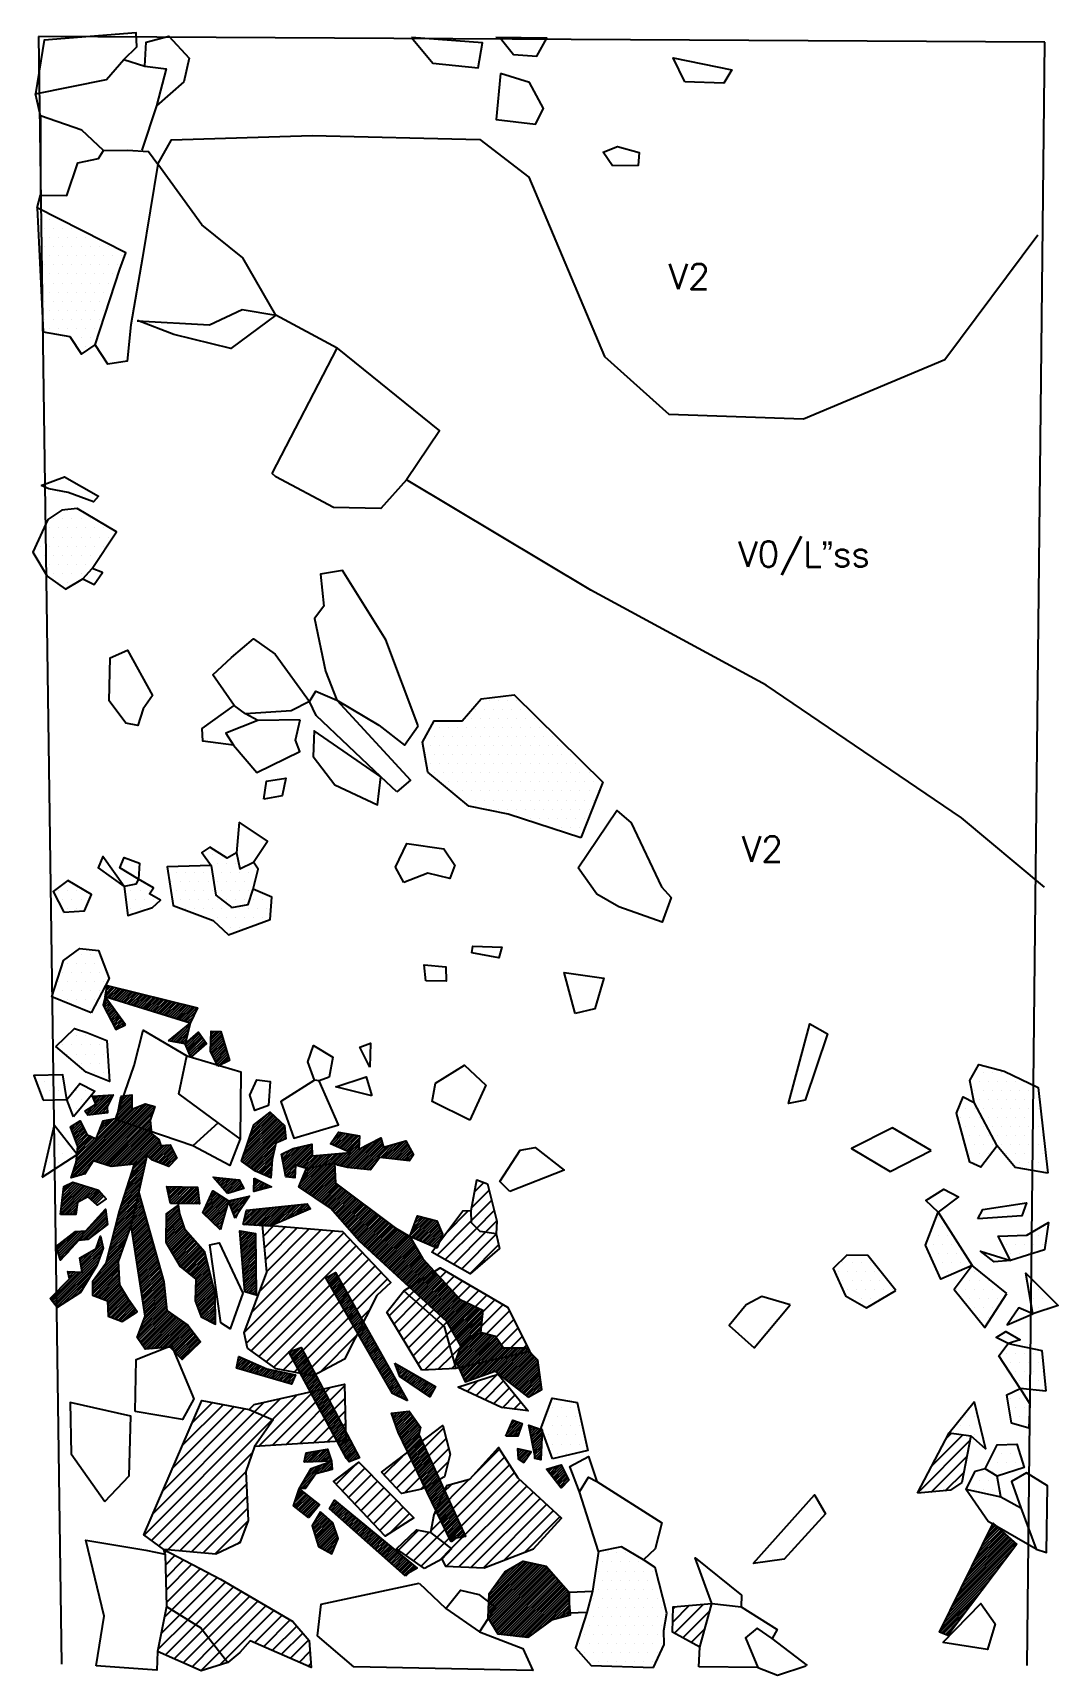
# Model space of a CAD drawing. Header units: metres. Extents: x -3.84 to -2.43, y -15.32 to -13.06.
import ezdxf

# ---------------------------------------------------------------- set-up
doc = ezdxf.new("R2010")
doc.units = ezdxf.units.M
doc.header["$LTSCALE"] = 25
doc.header["$MEASUREMENT"] = 0
doc.linetypes.add('STRICHPUNKTX2', pattern=[2, 1, -0.5, 0, -0.5])
doc.layers.get('0').update_dxf_attribs({"linetype": 'CONTINUOUS'})
for name, color, linetype in [('BEFUND', 1, 'CONTINUOUS'), ('FEUER', 1, 'CONTINUOUS'), ('GRABUNGSGRENZE', 3, 'STRICHPUNKTX2'), ('KNOCHEN', 2, 'CONTINUOUS'), ('KNOCHENSCHRAFF', 2, 'CONTINUOUS'), ('STEINE', 4, 'CONTINUOUS'), ('STEINESCHRAFF', 4, 'CONTINUOUS'), ('TPROFIL', 3, 'CONTINUOUS')]:
    doc.layers.add(name, color=color, linetype=linetype)
doc.styles.get("Standard").update_dxf_attribs({"font": 'txt.shx'})

msp = doc.modelspace()

# ---------------------------------------------------------------- texts
at = {"layer": 'TPROFIL'}
for s, p in [('V2', (-2.9655, -13.4084)), ('V0/L”ss', (-2.8697, -13.7911)), ('V2', (-2.8647, -14.1975))]:
    msp.add_text(s, height=0.035, dxfattribs=at).set_placement(p)

# ---------------------------------------------------------------- blocks, each defined once
blk = doc.blocks.new('*X1')
at = {"color": 0}
for p, q in [((-374.17, -1438.37), (-372.87, -1437.06)), ((-374.1, -1437.94), (-373.15, -1436.99)), ((-374.03, -1437.52), (-373.44, -1436.92)), ((-373.96, -1437.1), (-373.72, -1436.85)), ((-373.92, -1438.47), (-372.59, -1437.13)), ((-373.65, -1438.55), (-372.3, -1437.2)), ((-374.38, -1439.28), (-373.88, -1438.79)), ((-374.37, -1439.63), (-373.73, -1438.99)), ((-374.27, -1438.82), (-374.03, -1438.58)), ((-374.25, -1439.86), (-373.59, -1439.2)), ((-374.13, -1440.1), (-373.44, -1439.4)), ((-373.38, -1438.63), (-372.02, -1437.27)), ((-373.11, -1438.72), (-371.74, -1437.35)), ((-372.84, -1438.8), (-371.45, -1437.42)), ((-372.57, -1438.88), (-371.17, -1437.49)), ((-372.3, -1438.97), (-370.89, -1437.56)), ((-372.03, -1439.05), (-370.6, -1437.63)), ((-371.76, -1439.13), (-370.32, -1437.7)), ((-371.49, -1439.22), (-370.04, -1437.77)), ((-371.21, -1439.3), (-369.75, -1437.84)), ((-370.94, -1439.38), (-369.47, -1437.91)), ((-370.67, -1439.47), (-369.18, -1437.98)), ((-370.4, -1439.55), (-368.9, -1438.05)), ((-370.13, -1439.63), (-368.62, -1438.12)), ((-369.86, -1439.72), (-368.33, -1438.19)), ((-369.59, -1439.8), (-368.05, -1438.26)), ((-369.32, -1439.88), (-367.77, -1438.33)), ((-369.05, -1439.96), (-367.48, -1438.4)), ((-368.78, -1440.05), (-367.2, -1438.47)), ((-368.51, -1440.13), (-366.92, -1438.54)), ((-368.24, -1440.21), (-366.63, -1438.61)), ((-367.97, -1440.3), (-366.35, -1438.68)), ((-367.7, -1440.38), (-366.07, -1438.75)), ((-367.43, -1440.46), (-365.78, -1438.82)), ((-367.16, -1440.55), (-365.5, -1438.89)), ((-366.89, -1440.63), (-365.22, -1438.96)), ((-366.62, -1440.71), (-364.93, -1439.03)), ((-366.35, -1440.8), (-364.65, -1439.1)), ((-366.08, -1440.88), (-364.37, -1439.17)), ((-365.81, -1440.96), (-364.08, -1439.24)), ((-365.54, -1441.05), (-363.8, -1439.31)), ((-365.27, -1441.13), (-363.52, -1439.38)), ((-365, -1441.21), (-363.23, -1439.45)), ((-374.01, -1440.33), (-373.29, -1439.6)), ((-373.89, -1440.56), (-373.14, -1439.81)), ((-373.77, -1440.8), (-372.99, -1440.01)), ((-373.65, -1441.03), (-372.84, -1440.22)), ((-373.53, -1441.26), (-372.69, -1440.42)), ((-373.41, -1441.5), (-372.54, -1440.63)), ((-373.29, -1441.73), (-372.39, -1440.83)), ((-373.17, -1441.97), (-372.24, -1441.03)), ((-373.05, -1442.2), (-372.09, -1441.24)), ((-372.93, -1442.43), (-371.94, -1441.44)), ((-372.81, -1442.67), (-371.79, -1441.65)), ((-364.73, -1441.3), (-362.95, -1439.52)), ((-364.45, -1441.38), (-362.67, -1439.59)), ((-364.18, -1441.46), (-362.38, -1439.66)), ((-363.91, -1441.54), (-362.1, -1439.73)), ((-363.64, -1441.63), (-361.82, -1439.8)), ((-363.37, -1441.71), (-361.53, -1439.87)), ((-363.1, -1441.79), (-361.68, -1440.37)), ((-362.83, -1441.88), (-362.02, -1441.06)), ((-362.56, -1441.96), (-362.36, -1441.76)), ((-372.67, -1442.88), (-371.64, -1441.85)), ((-371.97, -1442.53), (-371.5, -1442.06)), ((-365.1, -1444.5), (-363.14, -1442.54)), ((-364.8, -1444.55), (-362.54, -1442.3)), ((-364.5, -1444.61), (-362.65, -1442.76)), ((-364.2, -1444.66), (-362.76, -1443.22)), ((-363.9, -1444.71), (-362.87, -1443.68)), ((-363.09, -1444.97), (-361.7, -1443.57)), ((-362.99, -1445.22), (-361.17, -1443.4)), ((-362.89, -1445.47), (-361.03, -1443.61)), ((-362.78, -1445.72), (-360.89, -1443.82)), ((-359.65, -1445.41), (-358.04, -1443.81)), ((-359.63, -1445.04), (-358.12, -1443.53)), ((-359.62, -1444.68), (-358.2, -1443.26)), ((-359.61, -1444.31), (-358.46, -1443.16)), ((-359.59, -1443.94), (-358.8, -1443.15)), ((-359.58, -1443.57), (-359.14, -1443.13)), ((-359.56, -1443.2), (-359.48, -1443.12)), ((-365.4, -1444.44), (-365.16, -1444.21)), ((-363.6, -1444.77), (-362.98, -1444.14)), ((-363.3, -1444.82), (-363.08, -1444.6)), ((-362.68, -1445.97), (-360.75, -1444.03)), ((-362.58, -1446.22), (-360.6, -1444.25)), ((-362.47, -1446.47), (-360.46, -1444.46)), ((-362.1, -1446.45), (-360.32, -1444.67)), ((-359.66, -1445.78), (-357.96, -1444.08)), ((-359.58, -1446.05), (-357.88, -1444.35)), ((-359.46, -1446.29), (-357.8, -1444.63)), ((-359.35, -1446.52), (-357.72, -1444.9)), ((-359.23, -1446.76), (-357.64, -1445.17)), ((-359.11, -1446.99), (-357.56, -1445.45)), ((-358.99, -1447.23), (-357.48, -1445.72)), ((-358.88, -1447.47), (-357.4, -1445.99)), ((-358.76, -1447.7), (-357.32, -1446.27)), ((-358.61, -1447.91), (-357.24, -1446.54)), ((-357.93, -1447.58), (-357.16, -1446.81)), ((-357.24, -1447.25), (-357.08, -1447.09))]:
    blk.add_line(p, q, dxfattribs=at)
blk = doc.blocks.new('*X2')
at = {"color": 0}
for p, q in [((-372.49, -1454.71), (-370.52, -1452.74)), ((-372.4, -1454.27), (-370.52, -1452.39)), ((-372.31, -1453.83), (-370.52, -1452.04)), ((-372.22, -1453.38), (-370.75, -1451.92)), ((-372.13, -1452.94), (-371.15, -1451.96)), ((-372.04, -1452.5), (-371.54, -1452)), ((-371.95, -1452.06), (-371.94, -1452.04)), ((-378.81, -1463.16), (-368.84, -1453.19)), ((-378.63, -1462.63), (-369.41, -1453.41)), ((-378.53, -1463.23), (-368.48, -1453.18)), ((-378.45, -1462.1), (-369.99, -1453.63)), ((-378.28, -1461.56), (-370.52, -1453.81)), ((-378.14, -1461.07), (-370.52, -1453.45)), ((-378.1, -1460.68), (-370.52, -1453.1)), ((-378.03, -1463.08), (-368.2, -1453.25)), ((-375.64, -1461.05), (-367.92, -1453.33)), ((-375.37, -1461.13), (-367.64, -1453.4)), ((-375.26, -1457.49), (-372.96, -1455.18)), ((-375.1, -1461.22), (-367.36, -1453.48)), ((-375.03, -1456.9), (-373.39, -1455.27)), ((-374.83, -1461.3), (-367.51, -1453.98)), ((-374.56, -1461.38), (-367.68, -1454.5)), ((-374.29, -1461.47), (-367.85, -1455.03)), ((-378.87, -1456.5), (-378.15, -1455.78)), ((-378.78, -1456.76), (-377.58, -1455.56)), ((-378.68, -1457.02), (-377.46, -1455.8)), ((-378.58, -1457.28), (-377.35, -1456.04)), ((-378.49, -1457.53), (-377.23, -1456.28)), ((-378.39, -1457.79), (-377.12, -1456.52)), ((-378.29, -1458.05), (-377, -1456.75)), ((-378.2, -1458.3), (-376.89, -1456.99)), ((-378.1, -1458.56), (-376.77, -1457.23)), ((-378, -1458.82), (-376.59, -1457.41)), ((-377.95, -1459.12), (-376.35, -1457.51)), ((-374.8, -1456.32), (-373.83, -1455.35)), ((-374.56, -1455.73), (-374.26, -1455.43)), ((-374.02, -1461.55), (-367.96, -1455.49)), ((-373.75, -1461.63), (-367.93, -1455.81)), ((-373.48, -1461.72), (-367.9, -1456.14)), ((-373.15, -1461.74), (-367.88, -1456.47)), ((-372.76, -1461.7), (-367.85, -1456.79)), ((-372.37, -1461.66), (-367.82, -1457.12)), ((-371.97, -1461.63), (-367.68, -1457.33)), ((-371.58, -1461.59), (-367.48, -1457.48)), ((-378.06, -1460.29), (-375.61, -1457.84)), ((-378.03, -1459.9), (-375.86, -1457.73)), ((-377.99, -1459.51), (-376.1, -1457.62)), ((-371.19, -1461.55), (-367.28, -1457.64)), ((-370.8, -1461.51), (-367.09, -1457.8)), ((-370.41, -1461.48), (-366.89, -1457.96)), ((-369.74, -1461.16), (-366.75, -1458.16)), ((-368.62, -1460.39), (-366.65, -1458.42)), ((-368.24, -1460.36), (-366.55, -1458.68)), ((-368.06, -1460.54), (-366.36, -1458.84)), ((-367.87, -1460.71), (-365.98, -1458.81)), ((-367.69, -1460.88), (-365.6, -1458.78)), ((-367.44, -1460.98), (-365.21, -1458.75)), ((-367.19, -1461.08), (-365.09, -1458.99)), ((-366.93, -1461.18), (-364.98, -1459.22)), ((-366.68, -1461.28), (-364.86, -1459.46)), ((-366.42, -1461.38), (-364.74, -1459.7)), ((-377.53, -1462.94), (-376.31, -1461.72)), ((-371.07, -1464.26), (-368.76, -1461.95)), ((-370.9, -1463.74), (-368.66, -1461.49)), ((-370.74, -1463.22), (-368.56, -1461.04)), ((-370.57, -1462.7), (-368.46, -1460.59)), ((-370.4, -1462.18), (-368.62, -1460.39)), ((-370.24, -1461.66), (-369.74, -1461.16)), ((-366.17, -1461.48), (-364.62, -1459.93)), ((-365.92, -1461.58), (-364.51, -1460.17)), ((-365.66, -1461.68), (-364.39, -1460.4)), ((-377.02, -1462.79), (-376.92, -1462.68)), ((-371.9, -1466.85), (-369.26, -1464.21)), ((-371.73, -1466.33), (-369.16, -1463.76)), ((-371.57, -1465.81), (-369.06, -1463.31)), ((-371.4, -1465.29), (-368.96, -1462.85)), ((-371.23, -1464.77), (-368.86, -1462.4)), ((-372.6, -1469.32), (-369.78, -1466.51)), ((-372.47, -1468.84), (-369.67, -1466.04)), ((-372.35, -1468.37), (-369.56, -1465.58)), ((-372.23, -1467.89), (-369.46, -1465.12)), ((-372.06, -1467.37), (-369.36, -1464.66)), ((-370.01, -1467.44), (-369.18, -1466.61)), ((-369.9, -1466.97), (-369.26, -1466.33)), ((-369.78, -1466.51), (-369.33, -1466.05)), ((-369.67, -1466.04), (-369.41, -1465.78)), ((-369.56, -1465.58), (-369.49, -1465.5)), ((-373.21, -1471.7), (-370.34, -1468.83)), ((-373.09, -1471.22), (-370.23, -1468.37)), ((-372.96, -1470.75), (-370.12, -1467.9)), ((-372.84, -1470.27), (-370.01, -1467.44)), ((-372.72, -1469.8), (-369.9, -1466.97)), ((-370.57, -1469.76), (-368.8, -1467.99)), ((-370.56, -1470.11), (-368.72, -1468.27)), ((-370.52, -1470.42), (-368.64, -1468.55)), ((-370.47, -1470.73), (-368.56, -1468.82)), ((-370.46, -1469.3), (-368.87, -1467.72)), ((-370.34, -1468.83), (-368.95, -1467.44)), ((-370.23, -1468.37), (-369.03, -1467.16)), ((-370.12, -1467.9), (-369.1, -1466.89)), ((-365.79, -1468.88), (-364.04, -1467.12)), ((-365.79, -1469.23), (-364, -1467.44)), ((-365.79, -1468.52), (-364.91, -1467.65)), ((-365.79, -1469.58), (-363.96, -1467.75)), ((-365.79, -1469.94), (-363.92, -1468.07)), ((-365.79, -1470.29), (-363.86, -1468.36)), ((-365.79, -1470.65), (-363.77, -1468.63)), ((-365.79, -1471), (-363.68, -1468.89)), ((-373.7, -1473.6), (-370.93, -1470.83)), ((-373.58, -1473.13), (-370.74, -1470.29)), ((-373.45, -1472.65), (-370.57, -1469.76)), ((-373.33, -1472.17), (-370.46, -1469.3)), ((-370.42, -1471.03), (-368.49, -1469.1)), ((-370.37, -1471.34), (-368.41, -1469.38)), ((-370.33, -1471.65), (-368.33, -1469.65)), ((-370.28, -1471.95), (-368.26, -1469.93)), ((-370.23, -1472.26), (-368.18, -1470.21)), ((-370.19, -1472.56), (-368.1, -1470.48)), ((-370.14, -1472.87), (-368.03, -1470.76)), ((-370.09, -1473.18), (-367.95, -1471.04)), ((-365.8, -1472.06), (-363.41, -1469.68)), ((-365.79, -1471.36), (-363.59, -1469.15)), ((-365.79, -1471.71), (-363.5, -1469.41)), ((-365.71, -1472.34), (-363.32, -1469.94)), ((-365.58, -1472.56), (-363.23, -1470.2)), ((-365.45, -1472.78), (-363.13, -1470.46)), ((-365.32, -1473.01), (-362.97, -1470.65)), ((-365.19, -1473.23), (-362.8, -1470.84)), ((-365.06, -1473.45), (-362.64, -1471.03)), ((-374.87, -1476.19), (-371.7, -1473.02)), ((-374.07, -1475.03), (-371.51, -1472.47)), ((-373.94, -1474.55), (-371.32, -1471.93)), ((-373.82, -1474.08), (-371.12, -1471.38)), ((-370.04, -1473.48), (-367.87, -1471.31)), ((-370, -1473.79), (-367.8, -1471.59)), ((-369.95, -1474.1), (-367.72, -1471.87)), ((-369.9, -1474.4), (-367.64, -1472.14)), ((-369.86, -1474.71), (-367.57, -1472.42)), ((-369.81, -1475.02), (-367.49, -1472.7)), ((-369.76, -1475.32), (-367.41, -1472.97)), ((-369.71, -1475.63), (-367.34, -1473.25)), ((-364.93, -1473.68), (-362.47, -1471.22)), ((-364.8, -1473.9), (-362.31, -1471.4)), ((-364.67, -1474.12), (-362.14, -1471.59)), ((-364.54, -1474.35), (-361.98, -1471.78)), ((-364.41, -1474.57), (-361.81, -1471.97)), ((-364.28, -1474.79), (-361.65, -1472.16)), ((-364.15, -1475.02), (-361.48, -1472.34)), ((-364.02, -1475.24), (-361.31, -1472.53)), ((-363.89, -1475.47), (-361.15, -1472.72)), ((-363.71, -1475.64), (-360.98, -1472.91)), ((-363.52, -1475.8), (-360.82, -1473.1)), ((-363.32, -1475.95), (-360.65, -1473.28)), ((-375.93, -1477.95), (-372.08, -1474.11)), ((-375.93, -1478.31), (-372.28, -1474.66)), ((-375.93, -1478.66), (-372.33, -1475.06)), ((-375.93, -1479.02), (-372.31, -1475.4)), ((-375.79, -1477.46), (-371.89, -1473.56)), ((-369.67, -1475.93), (-367.26, -1473.53)), ((-369.62, -1476.24), (-367.18, -1473.81)), ((-369.57, -1476.55), (-367.11, -1474.08)), ((-369.52, -1476.85), (-367.03, -1474.36)), ((-369.48, -1477.16), (-366.95, -1474.64)), ((-369.43, -1477.47), (-366.88, -1474.91)), ((-369.38, -1477.77), (-366.8, -1475.19)), ((-369.34, -1478.08), (-366.72, -1475.47)), ((-363.12, -1476.11), (-360.49, -1473.47)), ((-362.93, -1476.27), (-360.38, -1473.72)), ((-362.73, -1476.42), (-360.31, -1474.01)), ((-362.53, -1476.58), (-360.24, -1474.29)), ((-362.33, -1476.73), (-360.17, -1474.57)), ((-362.14, -1476.89), (-360.1, -1474.86)), ((-361.94, -1477.05), (-360.03, -1475.14)), ((-361.74, -1477.2), (-359.96, -1475.43)), ((-361.67, -1477.48), (-359.89, -1475.71)), ((-375.93, -1479.37), (-372.29, -1475.73)), ((-375.76, -1479.56), (-372.27, -1476.06)), ((-375.5, -1479.65), (-372.25, -1476.4)), ((-375.24, -1479.75), (-372.23, -1476.73)), ((-374.99, -1479.84), (-372.21, -1477.06)), ((-374.73, -1479.94), (-372.19, -1477.4)), ((-374.47, -1480.03), (-372.17, -1477.73)), ((-369.29, -1478.39), (-366.65, -1475.74)), ((-369.24, -1478.69), (-366.57, -1476.02)), ((-369.19, -1479), (-366.49, -1476.3)), ((-369.15, -1479.31), (-366.42, -1476.57)), ((-369.1, -1479.61), (-366.34, -1476.85)), ((-369.05, -1479.92), (-366.26, -1477.13)), ((-369.01, -1480.22), (-366.19, -1477.4)), ((-368.96, -1480.53), (-366.11, -1477.68)), ((-361.76, -1480.05), (-359.41, -1477.7)), ((-361.75, -1479.68), (-359.48, -1477.41)), ((-361.74, -1479.32), (-359.55, -1477.13)), ((-361.74, -1480.38), (-359.34, -1477.98)), ((-361.72, -1478.95), (-359.62, -1476.84)), ((-361.71, -1478.58), (-359.69, -1476.56)), ((-361.7, -1478.22), (-359.76, -1476.28)), ((-361.68, -1477.85), (-359.83, -1475.99)), ((-374.21, -1480.13), (-372.15, -1478.06)), ((-373.95, -1480.22), (-372.03, -1478.3)), ((-373.83, -1480.45), (-371.9, -1478.52)), ((-373.81, -1480.79), (-371.77, -1478.74)), ((-373.8, -1481.12), (-371.64, -1478.96)), ((-373.78, -1481.46), (-371.5, -1479.19)), ((-373.76, -1481.8), (-371.37, -1479.41)), ((-373.75, -1482.14), (-371.24, -1479.63)), ((-373.65, -1482.39), (-371.1, -1479.85)), ((-373.4, -1482.5), (-370.97, -1480.07)), ((-369.08, -1483.48), (-365.82, -1480.22)), ((-368.91, -1480.84), (-366.07, -1478)), ((-368.88, -1482.93), (-365.85, -1479.9)), ((-368.86, -1481.14), (-366.04, -1478.32)), ((-368.82, -1481.45), (-366, -1478.63)), ((-368.77, -1481.76), (-365.96, -1478.95)), ((-368.72, -1482.06), (-365.93, -1479.27)), ((-368.68, -1482.37), (-365.89, -1479.58)), ((-361.64, -1480.64), (-359.27, -1478.26)), ((-361.54, -1480.89), (-359.2, -1478.55)), ((-361.45, -1481.15), (-359.13, -1478.83)), ((-361.35, -1481.41), (-359.06, -1479.11)), ((-361.26, -1481.67), (-359.01, -1479.42)), ((-361.16, -1481.93), (-359, -1479.77)), ((-361.07, -1482.18), (-359, -1480.12)), ((-373.15, -1482.6), (-370.82, -1480.27)), ((-372.9, -1482.7), (-370.68, -1480.48)), ((-372.65, -1482.8), (-370.53, -1480.69)), ((-372.4, -1482.91), (-370.39, -1480.9)), ((-372.14, -1483.01), (-370.24, -1481.1)), ((-371.89, -1483.11), (-370.09, -1481.31)), ((-371.06, -1482.63), (-369.95, -1481.52)), ((-370.1, -1482.03), (-369.8, -1481.73)), ((-369.69, -1485.15), (-365.71, -1481.17)), ((-369.66, -1485.47), (-365.67, -1481.49)), ((-369.52, -1485.68), (-365.53, -1481.7)), ((-369.49, -1484.59), (-365.74, -1480.85)), ((-369.37, -1485.9), (-365.32, -1481.84)), ((-369.28, -1484.04), (-365.78, -1480.54)), ((-369.23, -1486.11), (-365.11, -1481.99)), ((-369.09, -1486.32), (-364.9, -1482.13)), ((-368.95, -1486.53), (-364.7, -1482.28)), ((-368.8, -1486.74), (-364.49, -1482.42)), ((-360.97, -1482.44), (-359, -1480.47)), ((-360.76, -1482.58), (-358.99, -1480.82)), ((-360.52, -1482.7), (-358.99, -1481.17)), ((-360.28, -1482.81), (-358.98, -1481.52)), ((-360.04, -1482.93), (-358.98, -1481.87)), ((-359.81, -1483.05), (-358.98, -1482.22)), ((-368.63, -1486.91), (-364.28, -1482.57)), ((-368.24, -1486.89), (-364.07, -1482.71)), ((-367.86, -1486.86), (-363.86, -1482.86)), ((-367.48, -1486.83), (-363.66, -1483.01)), ((-367.1, -1486.81), (-363.45, -1483.15)), ((-366.72, -1486.78), (-363.24, -1483.3)), ((-366.34, -1486.75), (-363.03, -1483.44)), ((-365.96, -1486.72), (-362.82, -1483.59)), ((-365.58, -1486.7), (-362.66, -1483.78)), ((-365.2, -1486.67), (-362.51, -1483.98)), ((-365.03, -1486.85), (-362.36, -1484.19)), ((-364.85, -1487.03), (-362.21, -1484.39)), ((-364.68, -1487.21), (-362.06, -1484.59)), ((-359.57, -1483.16), (-358.97, -1482.57)), ((-359.33, -1483.28), (-358.97, -1482.92)), ((-359.09, -1483.39), (-358.97, -1483.27)), ((-364.51, -1487.39), (-361.91, -1484.79)), ((-364.33, -1487.57), (-361.75, -1484.99)), ((-364.16, -1487.75), (-361.6, -1485.19)), ((-363.99, -1487.93), (-361.45, -1485.4)), ((-363.81, -1488.11), (-361.3, -1485.6)), ((-363.64, -1488.29), (-361.15, -1485.8))]:
    blk.add_line(p, q, dxfattribs=at)
blk = doc.blocks.new('*X3')
at = {"color": 0}
for p, q in [((-376.62, -1454.6), (-373.95, -1451.93)), ((-376.33, -1454.67), (-373.58, -1451.92)), ((-375.92, -1454.61), (-373.2, -1451.9)), ((-375.9, -1452.12), (-375.81, -1452.03)), ((-375.8, -1452.37), (-375.44, -1452.01)), ((-375.7, -1452.62), (-375.07, -1451.99)), ((-375.6, -1452.87), (-374.7, -1451.97)), ((-375.51, -1454.56), (-373.3, -1452.35)), ((-375.49, -1453.12), (-374.32, -1451.95)), ((-375.11, -1454.51), (-373.66, -1453.06)), ((-376.92, -1454.19), (-376.65, -1453.93)), ((-376.77, -1454.4), (-375.64, -1453.27)), ((-374.7, -1454.45), (-373.89, -1453.64)), ((-374.3, -1454.4), (-373.87, -1453.97)), ((-373.89, -1454.35), (-373.85, -1454.3)), ((-355, -1459.86), (-350.4, -1455.25)), ((-354.82, -1459.32), (-350.58, -1455.08)), ((-354.64, -1458.79), (-350.76, -1454.91)), ((-354.46, -1458.26), (-350.95, -1454.74)), ((-354.28, -1457.72), (-351.13, -1454.57)), ((-354.1, -1457.19), (-351.32, -1454.4)), ((-353.92, -1456.65), (-351.86, -1454.6)), ((-355.37, -1460.93), (-350.03, -1455.59)), ((-355.23, -1461.14), (-349.85, -1455.76)), ((-355.19, -1460.39), (-350.21, -1455.42)), ((-355.02, -1461.29), (-349.66, -1455.93)), ((-354.81, -1461.44), (-349.48, -1456.1)), ((-354.61, -1461.58), (-349.43, -1456.4)), ((-354.4, -1461.73), (-349.39, -1456.72)), ((-354.19, -1461.88), (-349.36, -1457.04)), ((-353.74, -1456.12), (-353.4, -1455.78)), ((-350.38, -1458.42), (-349.32, -1457.36)), ((-343, -1458.46), (-341.61, -1457.07)), ((-342.91, -1458.73), (-341.31, -1457.13)), ((-342.67, -1458.84), (-341.01, -1457.18)), ((-342.42, -1458.94), (-340.71, -1457.23)), ((-342.22, -1457.32), (-341.91, -1457.02)), ((-342.18, -1459.05), (-340.41, -1457.29)), ((-341.93, -1459.16), (-340.11, -1457.34)), ((-341.68, -1459.27), (-339.81, -1457.4)), ((-341.44, -1459.37), (-339.51, -1457.45)), ((-341.19, -1459.48), (-339.22, -1457.5)), ((-353.99, -1462.02), (-350.68, -1458.72)), ((-353.78, -1462.17), (-350.79, -1459.18)), ((-353.58, -1462.32), (-350.89, -1459.64)), ((-349.82, -1460.33), (-349.24, -1459.75)), ((-349.79, -1458.18), (-349.29, -1457.68)), ((-349.76, -1460.63), (-348.56, -1459.42)), ((-349.71, -1460.92), (-348.01, -1459.23)), ((-349.65, -1461.22), (-347.55, -1459.12)), ((-349.59, -1461.52), (-347.09, -1459.01)), ((-349.53, -1461.81), (-346.63, -1458.91)), ((-349.47, -1462.11), (-346.17, -1458.8)), ((-349.42, -1462.4), (-345.7, -1458.69)), ((-349.36, -1462.7), (-345.67, -1459.01)), ((-347.91, -1461.6), (-345.66, -1459.35)), ((-347.63, -1461.68), (-345.65, -1459.7)), ((-342.38, -1461.37), (-340.86, -1459.86)), ((-342.16, -1461.51), (-340.47, -1459.82)), ((-341.9, -1461.61), (-339.21, -1458.92)), ((-341.63, -1461.68), (-339.23, -1459.29)), ((-341.35, -1461.76), (-338.64, -1459.05)), ((-341.07, -1461.83), (-337.91, -1458.68)), ((-340.94, -1459.59), (-339.15, -1457.79)), ((-340.79, -1461.91), (-337.19, -1458.3)), ((-340.7, -1459.69), (-339.17, -1458.17)), ((-340.47, -1461.94), (-336.46, -1457.93)), ((-340.45, -1459.8), (-339.19, -1458.54)), ((-340.15, -1461.98), (-336.12, -1457.95)), ((-339.83, -1462.01), (-336.05, -1458.23)), ((-339.51, -1462.04), (-335.97, -1458.51)), ((-339.18, -1462.07), (-335.9, -1458.79)), ((-338.86, -1462.1), (-335.82, -1459.06)), ((-338.54, -1462.13), (-335.39, -1458.98)), ((-338.22, -1462.17), (-334.89, -1458.83)), ((-336.2, -1460.5), (-334.38, -1458.68)), ((-335.89, -1460.54), (-333.88, -1458.53)), ((-335.57, -1460.58), (-333.38, -1458.38)), ((-335.25, -1460.61), (-332.87, -1458.23)), ((-334.93, -1460.65), (-332.65, -1458.36)), ((-334.62, -1460.68), (-332.52, -1458.59)), ((-334.3, -1460.72), (-332.4, -1458.82)), ((-333.98, -1460.76), (-332.27, -1459.05)), ((-333.67, -1460.79), (-332.15, -1459.28)), ((-333.35, -1460.83), (-332.02, -1459.5)), ((-333.03, -1460.87), (-331.9, -1459.73)), ((-353.35, -1462.45), (-351, -1460.1)), ((-353.11, -1462.56), (-351.1, -1460.55)), ((-352.86, -1462.67), (-351.17, -1460.97)), ((-352.62, -1462.77), (-351.2, -1461.36)), ((-352.37, -1462.88), (-351.23, -1461.74)), ((-352.13, -1462.99), (-351.26, -1462.13)), ((-349.3, -1462.99), (-347.94, -1461.63)), ((-349.15, -1463.19), (-347.96, -1462.01)), ((-347.39, -1464.62), (-344.37, -1461.6)), ((-347.36, -1461.76), (-345.64, -1460.04)), ((-347.34, -1464.21), (-344.81, -1461.69)), ((-347.18, -1464.76), (-343.93, -1461.51)), ((-347.1, -1463.62), (-345.25, -1461.77)), ((-347.08, -1461.83), (-345.5, -1460.26)), ((-346.97, -1464.9), (-343.49, -1461.43)), ((-346.86, -1463.03), (-345.69, -1461.86)), ((-346.8, -1461.91), (-345.12, -1460.22)), ((-346.76, -1465.05), (-343.05, -1461.34)), ((-346.63, -1462.44), (-346.13, -1461.94)), ((-346.55, -1465.19), (-342.61, -1461.26)), ((-346.53, -1461.99), (-344.73, -1460.19)), ((-346.33, -1465.33), (-342.55, -1461.55)), ((-346.13, -1461.94), (-344.34, -1460.16)), ((-346.12, -1465.47), (-342.53, -1461.88)), ((-345.69, -1461.86), (-343.96, -1460.12)), ((-345.25, -1461.77), (-343.57, -1460.09)), ((-344.81, -1461.69), (-343.18, -1460.06)), ((-344.37, -1461.6), (-342.8, -1460.02)), ((-343.93, -1461.51), (-342.41, -1459.99)), ((-343.49, -1461.43), (-342.02, -1459.96)), ((-343.05, -1461.34), (-341.63, -1459.92)), ((-342.61, -1461.26), (-341.25, -1459.89)), ((-337.9, -1462.2), (-336.71, -1461.01)), ((-332.71, -1460.9), (-331.77, -1459.96)), ((-332.4, -1460.94), (-331.84, -1460.38)), ((-380.2, -1467.38), (-377.18, -1464.36)), ((-380.16, -1466.98), (-377.45, -1464.27)), ((-380.12, -1466.59), (-377.71, -1464.18)), ((-380.07, -1466.19), (-377.98, -1464.1)), ((-380.03, -1465.79), (-378.25, -1464.01)), ((-379.99, -1465.4), (-378.52, -1463.93)), ((-379.95, -1465), (-379.05, -1464.1)), ((-359.18, -1463.33), (-359.08, -1463.23)), ((-359.02, -1463.52), (-358.76, -1463.26)), ((-358.85, -1463.71), (-358.44, -1463.3)), ((-358.69, -1463.89), (-358.12, -1463.33)), ((-358.52, -1464.08), (-357.8, -1463.36)), ((-358.35, -1464.27), (-357.48, -1463.4)), ((-358.19, -1464.46), (-357.16, -1463.43)), ((-358.02, -1464.64), (-356.84, -1463.46)), ((-357.86, -1464.83), (-356.52, -1463.49)), ((-357.69, -1465.02), (-356.2, -1463.53)), ((-357.52, -1465.21), (-355.88, -1463.56)), ((-357.36, -1465.39), (-355.65, -1463.69)), ((-356.98, -1465.37), (-355.53, -1463.92)), ((-356.48, -1465.23), (-355.4, -1464.14)), ((-355.98, -1465.08), (-355.28, -1464.37)), ((-353.67, -1464.53), (-352.89, -1463.75)), ((-353.67, -1464.88), (-352.65, -1463.87)), ((-353.66, -1463.47), (-353.6, -1463.41)), ((-353.66, -1463.82), (-353.36, -1463.52)), ((-353.66, -1464.18), (-353.13, -1463.64)), ((-353.63, -1465.21), (-352.42, -1463.99)), ((-353.15, -1465.07), (-352.18, -1464.1)), ((-352.66, -1464.94), (-351.94, -1464.22)), ((-352.17, -1464.8), (-351.7, -1464.34)), ((-351.88, -1463.1), (-351.3, -1462.51)), ((-351.64, -1463.21), (-351.33, -1462.9)), ((-351.39, -1463.32), (-351.36, -1463.28)), ((-348.83, -1463.23), (-347.98, -1462.38)), ((-348.52, -1463.27), (-348, -1462.76)), ((-348.2, -1463.31), (-348.03, -1463.13)), ((-345.91, -1465.62), (-342.51, -1462.22)), ((-345.7, -1465.76), (-342.5, -1462.55)), ((-345.49, -1465.9), (-342.48, -1462.89)), ((-345.28, -1466.04), (-342.46, -1463.22)), ((-345.07, -1466.18), (-342.44, -1463.56)), ((-344.86, -1466.33), (-342.42, -1463.9)), ((-344.64, -1466.47), (-342.31, -1464.14)), ((-344.43, -1466.61), (-342.11, -1464.29)), ((-380.29, -1468.17), (-376.64, -1464.53)), ((-380.24, -1467.77), (-376.91, -1464.44)), ((-380.15, -1468.39), (-376.38, -1464.61)), ((-379.9, -1464.61), (-379.72, -1464.42)), ((-379.8, -1468.39), (-376.11, -1464.7)), ((-377.49, -1466.43), (-375.84, -1464.78)), ((-376.73, -1466.03), (-375.57, -1464.87)), ((-376.42, -1466.07), (-375.3, -1464.96)), ((-376.24, -1466.24), (-375.06, -1465.06)), ((-376.05, -1466.41), (-374.89, -1465.25)), ((-375.86, -1466.57), (-374.72, -1465.43)), ((-375.67, -1466.74), (-374.55, -1465.62)), ((-375.48, -1466.9), (-374.38, -1465.8)), ((-374.2, -1466.33), (-374.05, -1466.17)), ((-365.62, -1464.81), (-365.34, -1464.53)), ((-365.55, -1465.1), (-364.99, -1464.54)), ((-365.49, -1465.39), (-364.64, -1464.54)), ((-365.43, -1465.68), (-364.29, -1464.55)), ((-365.36, -1465.97), (-363.94, -1464.55)), ((-365.3, -1466.26), (-363.59, -1464.56)), ((-365.23, -1466.55), (-363.24, -1464.56)), ((-365.16, -1466.83), (-362.9, -1464.57)), ((-364.81, -1466.84), (-362.55, -1464.57)), ((-364.46, -1466.84), (-362.2, -1464.58)), ((-364.11, -1466.85), (-361.85, -1464.58)), ((-363.77, -1466.85), (-361.5, -1464.59)), ((-363.42, -1466.86), (-361.41, -1464.85)), ((-363.07, -1466.86), (-361.37, -1465.17)), ((-362.72, -1466.87), (-361.34, -1465.49)), ((-362.37, -1466.87), (-361.3, -1465.8)), ((-362.02, -1466.88), (-361.27, -1466.12)), ((-361.67, -1466.88), (-361.23, -1466.44)), ((-360.67, -1468), (-358.39, -1465.72)), ((-360.58, -1468.26), (-358.17, -1465.86)), ((-360.4, -1468.43), (-357.96, -1466)), ((-360.37, -1467.35), (-358.6, -1465.58)), ((-360.22, -1468.61), (-357.74, -1466.13)), ((-360.07, -1466.7), (-358.82, -1465.44)), ((-360.04, -1468.78), (-357.53, -1466.27)), ((-359.86, -1468.95), (-357.31, -1466.41)), ((-359.77, -1466.04), (-359.03, -1465.3)), ((-359.47, -1465.39), (-359.25, -1465.16)), ((-357.15, -1466.6), (-356.99, -1466.44)), ((-357.05, -1466.86), (-356.53, -1466.34)), ((-356.96, -1467.11), (-356.08, -1466.23)), ((-356.86, -1467.37), (-355.62, -1466.13)), ((-356.76, -1467.63), (-355.16, -1466.03)), ((-356.66, -1467.88), (-354.71, -1465.92)), ((-356.57, -1468.14), (-354.33, -1465.9)), ((-355.48, -1464.93), (-355.15, -1464.6)), ((-351.68, -1464.67), (-351.47, -1464.45)), ((-344.22, -1466.75), (-341.91, -1464.44)), ((-344.01, -1466.9), (-341.7, -1464.59)), ((-343.8, -1467.04), (-341.5, -1464.74)), ((-343.59, -1467.18), (-341.3, -1464.89)), ((-343.38, -1467.32), (-341.1, -1465.04)), ((-343.16, -1467.46), (-340.9, -1465.2)), ((-342.99, -1467.65), (-340.69, -1465.35)), ((-342.83, -1467.83), (-340.49, -1465.5)), ((-342.66, -1468.02), (-340.29, -1465.65)), ((-342.5, -1468.21), (-340.09, -1465.8)), ((-342.33, -1468.4), (-339.88, -1465.95)), ((-342.16, -1468.58), (-339.68, -1466.1)), ((-342, -1468.77), (-339.48, -1466.25)), ((-341.83, -1468.96), (-339.28, -1466.41)), ((-341.67, -1469.15), (-339.08, -1466.56)), ((-380.43, -1474.33), (-374.08, -1467.97)), ((-379.45, -1468.39), (-378.04, -1466.98)), ((-379.09, -1468.39), (-378.09, -1467.39)), ((-378.74, -1468.39), (-378.14, -1467.79)), ((-378.39, -1468.39), (-378.19, -1468.19)), ((-377.71, -1471.96), (-374.04, -1468.29)), ((-377.31, -1471.91), (-374, -1468.61)), ((-376.91, -1471.86), (-373.97, -1468.92)), ((-374.42, -1467.97), (-374.12, -1467.66)), ((-361.33, -1466.89), (-361.2, -1466.76)), ((-359.68, -1469.13), (-357.26, -1466.71)), ((-359.5, -1469.3), (-357.4, -1467.21)), ((-359.32, -1469.47), (-357.55, -1467.7)), ((-359.14, -1469.65), (-357.69, -1468.2)), ((-358.96, -1469.82), (-357.83, -1468.7)), ((-356.47, -1468.39), (-355.02, -1466.95)), ((-356.37, -1468.65), (-355.72, -1468)), ((-355.09, -1469.49), (-353.22, -1467.62)), ((-355.02, -1469.77), (-352.82, -1467.58)), ((-354.99, -1469.03), (-353.61, -1467.66)), ((-354.88, -1468.57), (-354.01, -1467.7)), ((-354.77, -1468.11), (-354.4, -1467.74)), ((-354.68, -1469.79), (-352.43, -1467.54)), ((-354.35, -1469.81), (-352.04, -1467.5)), ((-354.01, -1469.83), (-351.64, -1467.46)), ((-353.68, -1469.85), (-351.25, -1467.42)), ((-353.34, -1469.87), (-350.85, -1467.38)), ((-353.01, -1469.88), (-350.46, -1467.34)), ((-352.67, -1469.9), (-350.07, -1467.3)), ((-352.34, -1469.92), (-349.67, -1467.25)), ((-352.01, -1469.94), (-349.28, -1467.21)), ((-351.67, -1469.96), (-348.88, -1467.17)), ((-351.26, -1469.9), (-348.49, -1467.13)), ((-350.64, -1469.63), (-348.1, -1467.09)), ((-350.01, -1469.36), (-347.7, -1467.05)), ((-349.39, -1469.09), (-347.31, -1467.01)), ((-348.76, -1468.82), (-346.91, -1466.97)), ((-348.14, -1468.55), (-346.52, -1466.93)), ((-347.52, -1468.28), (-346.27, -1467.04)), ((-346.89, -1468.01), (-346.13, -1467.25)), ((-346.27, -1467.74), (-345.98, -1467.46)), ((-341.5, -1469.33), (-338.87, -1466.71)), ((-341.33, -1469.52), (-338.67, -1466.86)), ((-341.17, -1469.71), (-338.47, -1467.01)), ((-341, -1469.9), (-338.27, -1467.16)), ((-340.84, -1470.09), (-338.06, -1467.31)), ((-340.67, -1470.27), (-337.86, -1467.46)), ((-340.5, -1470.46), (-337.66, -1467.62)), ((-340.34, -1470.65), (-337.46, -1467.77)), ((-340.17, -1470.84), (-337.26, -1467.92)), ((-340.01, -1471.02), (-337.05, -1468.07)), ((-339.84, -1471.21), (-336.85, -1468.22)), ((-339.67, -1471.4), (-336.65, -1468.37)), ((-339.51, -1471.59), (-336.45, -1468.52)), ((-339.34, -1471.77), (-336.24, -1468.68)), ((-339.18, -1471.96), (-336.04, -1468.83)), ((-332.18, -1471.33), (-329.75, -1468.9)), ((-331.97, -1470.76), (-330.03, -1468.82)), ((-331.75, -1470.2), (-330.31, -1468.75)), ((-331.54, -1469.63), (-330.58, -1468.67)), ((-331.33, -1469.06), (-330.86, -1468.6)), ((-380.78, -1473.26), (-378.21, -1470.69)), ((-380.69, -1473.53), (-377.83, -1470.66)), ((-380.61, -1473.79), (-377.45, -1470.64)), ((-380.52, -1474.06), (-377.07, -1470.61)), ((-376.28, -1471.59), (-373.93, -1469.24)), ((-374.74, -1470.4), (-373.89, -1469.55)), ((-358.78, -1469.99), (-357.97, -1469.19)), ((-358.6, -1470.17), (-358.12, -1469.69)), ((-358.41, -1470.34), (-358.21, -1470.13)), ((-355.61, -1470.72), (-355.54, -1470.64)), ((-355.58, -1471.04), (-355.23, -1470.7)), ((-355.56, -1471.37), (-354.93, -1470.75)), ((-355.53, -1471.7), (-354.63, -1470.8)), ((-355.5, -1472.02), (-354.33, -1470.85)), ((-355.47, -1472.35), (-354.02, -1470.9)), ((-355.45, -1472.68), (-353.72, -1470.95)), ((-355.42, -1473), (-353.47, -1471.05)), ((-339, -1472.14), (-335.84, -1468.98)), ((-338.82, -1472.31), (-335.64, -1469.13)), ((-338.63, -1472.48), (-335.43, -1469.28)), ((-338.45, -1472.65), (-335.23, -1469.43)), ((-338.26, -1472.82), (-335.03, -1469.58)), ((-338.08, -1472.99), (-334.83, -1469.73)), ((-337.9, -1473.16), (-334.63, -1469.89)), ((-337.71, -1473.33), (-334.42, -1470.04)), ((-337.53, -1473.5), (-334.22, -1470.19)), ((-337.34, -1473.66), (-334, -1470.32)), ((-337.16, -1473.83), (-333.78, -1470.45)), ((-336.98, -1474), (-333.56, -1470.59)), ((-336.79, -1474.17), (-333.34, -1470.72)), ((-336.61, -1474.34), (-333.11, -1470.85)), ((-336.42, -1474.51), (-332.89, -1470.98)), ((-336.24, -1474.68), (-332.67, -1471.11)), ((-331.98, -1471.48), (-329.47, -1468.97)), ((-331.74, -1471.59), (-329.19, -1469.05)), ((-331.49, -1471.7), (-328.91, -1469.12)), ((-331.25, -1471.81), (-328.64, -1469.2)), ((-331, -1471.92), (-328.43, -1469.34)), ((-330.75, -1472.02), (-328.32, -1469.59)), ((-330.51, -1472.13), (-328.22, -1469.84)), ((-330.26, -1472.24), (-328.12, -1470.09)), ((-330.02, -1472.35), (-328.01, -1470.34)), ((-329.77, -1472.46), (-327.91, -1470.59)), ((-329.53, -1472.57), (-327.81, -1470.84)), ((-329.28, -1472.67), (-327.71, -1471.1)), ((-380.86, -1472.99), (-379.67, -1471.8)), ((-380.35, -1474.59), (-379.2, -1473.45)), ((-377.56, -1474.99), (-375.9, -1473.33)), ((-377.51, -1475.3), (-374.59, -1472.38)), ((-377.47, -1475.6), (-374.52, -1472.66)), ((-377.42, -1475.91), (-374.45, -1472.94)), ((-377.37, -1476.22), (-374.6, -1473.44)), ((-375.3, -1472.73), (-374.66, -1472.09)), ((-375.12, -1472.2), (-374.73, -1471.81)), ((-374.94, -1471.67), (-374.8, -1471.53)), ((-355.39, -1473.33), (-353.47, -1471.4)), ((-355.37, -1473.65), (-353.46, -1471.75)), ((-355.34, -1473.98), (-353.46, -1472.1)), ((-355.31, -1474.31), (-353.46, -1472.45)), ((-355.28, -1474.63), (-353.45, -1472.8)), ((-355.26, -1474.96), (-353.45, -1473.15)), ((-336.06, -1474.85), (-332.45, -1471.24)), ((-335.87, -1475.02), (-332.22, -1471.37)), ((-335.69, -1475.19), (-332.09, -1471.59)), ((-335.51, -1475.36), (-331.96, -1471.81)), ((-335.32, -1475.53), (-331.83, -1472.04)), ((-335.14, -1475.7), (-331.7, -1472.26)), ((-334.95, -1475.87), (-331.57, -1472.48)), ((-334.77, -1476.04), (-331.44, -1472.71)), ((-334.59, -1476.21), (-331.31, -1472.93)), ((-334.4, -1476.38), (-331.18, -1473.15)), ((-334.22, -1476.55), (-331.05, -1473.38)), ((-329.04, -1472.78), (-327.94, -1471.69)), ((-328.79, -1472.89), (-328.17, -1472.27)), ((-328.55, -1473), (-328.41, -1472.86)), ((-381.31, -1480.51), (-374.8, -1474)), ((-381.16, -1480.71), (-375, -1474.55)), ((-381, -1480.91), (-375.2, -1475.11)), ((-377.65, -1474.38), (-377.53, -1474.25)), ((-377.61, -1474.68), (-376.71, -1473.79)), ((-355.23, -1475.29), (-353.45, -1473.5)), ((-355.2, -1475.61), (-353.44, -1473.85)), ((-355.17, -1475.94), (-353.44, -1474.2)), ((-355.15, -1476.26), (-353.43, -1474.55)), ((-355.12, -1476.59), (-353.43, -1474.9)), ((-355.09, -1476.92), (-353.43, -1475.25)), ((-355.07, -1477.24), (-353.42, -1475.6)), ((-334.03, -1476.72), (-330.92, -1473.6)), ((-333.85, -1476.89), (-330.79, -1473.82)), ((-333.67, -1477.06), (-330.66, -1474.05)), ((-333.48, -1477.23), (-330.53, -1474.27)), ((-333.3, -1477.4), (-330.39, -1474.49)), ((-333.11, -1477.57), (-330.22, -1474.67)), ((-332.93, -1477.74), (-330.05, -1474.86)), ((-332.75, -1477.91), (-329.88, -1475.04)), ((-332.56, -1478.08), (-329.71, -1475.23)), ((-332.38, -1478.24), (-329.55, -1475.41)), ((-332.19, -1478.41), (-329.38, -1475.6)), ((-381.62, -1480.11), (-377.81, -1476.3)), ((-381.47, -1480.31), (-377.47, -1476.31)), ((-380.85, -1481.1), (-375.56, -1475.82)), ((-380.16, -1480.77), (-376.1, -1476.72)), ((-379.27, -1476.35), (-379.15, -1476.22)), ((-379.21, -1476.64), (-378.81, -1476.24)), ((-379.2, -1480.17), (-376.65, -1477.61)), ((-379.16, -1476.94), (-378.48, -1476.26)), ((-379.1, -1477.23), (-378.14, -1476.28)), ((-355.04, -1477.57), (-353.42, -1475.95)), ((-355.01, -1477.9), (-353.42, -1476.3)), ((-354.98, -1478.22), (-353.41, -1476.65)), ((-354.96, -1478.55), (-353.41, -1477)), ((-354.93, -1478.87), (-353.41, -1477.35)), ((-354.76, -1479.06), (-353.4, -1477.7)), ((-332.01, -1478.58), (-329.21, -1475.78)), ((-331.83, -1478.75), (-329.04, -1475.97)), ((-331.64, -1478.92), (-328.87, -1476.15)), ((-331.46, -1479.09), (-328.7, -1476.34)), ((-331.27, -1479.26), (-328.53, -1476.52)), ((-331.09, -1479.43), (-328.36, -1476.7)), ((-330.91, -1479.6), (-328.19, -1476.89)), ((-330.72, -1479.77), (-328.03, -1477.07)), ((-330.54, -1479.94), (-327.86, -1477.26)), ((-330.36, -1480.11), (-327.69, -1477.44)), ((-330.17, -1480.28), (-327.52, -1477.63)), ((-329.99, -1480.45), (-327.35, -1477.81)), ((-378.24, -1479.56), (-377.19, -1478.51)), ((-354.49, -1479.15), (-353.4, -1478.05)), ((-354.22, -1479.23), (-353.39, -1478.4)), ((-353.95, -1479.31), (-353.39, -1478.75)), ((-353.68, -1479.39), (-353.39, -1479.1)), ((-353.41, -1479.47), (-353.38, -1479.45)), ((-329.8, -1480.62), (-327.18, -1478)), ((-329.62, -1480.79), (-327.01, -1478.18)), ((-329.44, -1480.96), (-326.84, -1478.37)), ((-329.25, -1481.13), (-326.67, -1478.55)), ((-329.07, -1481.3), (-326.5, -1478.74)), ((-328.88, -1481.47), (-326.34, -1478.92)), ((-328.7, -1481.64), (-326.17, -1479.1)), ((-328.52, -1481.81), (-326, -1479.29)), ((-328.33, -1481.98), (-325.83, -1479.47)), ((-328.15, -1482.15), (-325.66, -1479.66)), ((-327.96, -1482.32), (-325.49, -1479.84)), ((-327.78, -1482.49), (-325.32, -1480.03)), ((-327.6, -1482.66), (-325.1, -1480.16)), ((-327.41, -1482.82), (-324.86, -1480.28)), ((-327.23, -1482.99), (-324.62, -1480.39)), ((-327.06, -1483.18), (-324.38, -1480.5)), ((-326.94, -1483.41), (-324.14, -1480.61)), ((-326.81, -1483.63), (-323.9, -1480.72)), ((-326.68, -1483.86), (-323.65, -1480.83)), ((-326.55, -1484.08), (-323.41, -1480.94)), ((-326.42, -1484.31), (-323.17, -1481.06)), ((-326.29, -1484.53), (-322.93, -1481.17)), ((-326.16, -1484.76), (-322.69, -1481.28)), ((-326.03, -1484.98), (-322.44, -1481.39)), ((-325.9, -1485.21), (-322.2, -1481.5)), ((-325.78, -1485.43), (-322.18, -1481.83)), ((-325.65, -1485.66), (-322.22, -1482.23)), ((-325.52, -1485.88), (-322.26, -1482.62)), ((-325.39, -1486.1), (-322.3, -1483.01)), ((-325.26, -1486.33), (-322.34, -1483.41)), ((-324.82, -1486.24), (-322.38, -1483.8)), ((-323.72, -1485.5), (-322.42, -1484.19)), ((-322.63, -1484.76), (-322.45, -1484.58))]:
    blk.add_line(p, q, dxfattribs=at)
blk = doc.blocks.new('*X4')
at = {"color": 0}
for p, q in [((-343.71, -1477.2), (-343.41, -1476.9)), ((-343.58, -1477.42), (-342.65, -1476.49)), ((-343.45, -1477.65), (-342.34, -1476.54)), ((-343.32, -1477.87), (-342.22, -1476.77)), ((-343.19, -1478.1), (-342.09, -1477)), ((-343.06, -1478.32), (-341.96, -1477.22)), ((-342.93, -1478.55), (-341.84, -1477.45)), ((-342.8, -1478.77), (-341.71, -1477.68)), ((-342.67, -1479), (-341.58, -1477.9)), ((-342.55, -1479.22), (-341.45, -1478.13)), ((-342.42, -1479.44), (-341.33, -1478.35)), ((-342.29, -1479.67), (-341.2, -1478.58)), ((-342.16, -1479.89), (-341.07, -1478.81)), ((-342.03, -1480.12), (-340.94, -1479.03)), ((-341.9, -1480.34), (-340.82, -1479.26)), ((-341.77, -1480.57), (-340.69, -1479.48)), ((-341.64, -1480.79), (-340.56, -1479.71)), ((-341.51, -1481.02), (-340.43, -1479.94)), ((-341.38, -1481.24), (-340.31, -1480.16)), ((-341.26, -1481.47), (-340.18, -1480.39)), ((-341.13, -1481.69), (-340.05, -1480.62)), ((-341, -1481.91), (-339.93, -1480.84)), ((-340.87, -1482.14), (-339.8, -1481.07)), ((-340.74, -1482.36), (-339.67, -1481.29)), ((-340.61, -1482.59), (-339.54, -1481.52)), ((-340.48, -1482.81), (-339.42, -1481.75)), ((-340.35, -1483.04), (-339.29, -1481.97)), ((-340.22, -1483.26), (-339.16, -1482.2)), ((-340.09, -1483.49), (-339.03, -1482.43)), ((-339.97, -1483.71), (-338.91, -1482.65)), ((-339.84, -1483.93), (-338.78, -1482.88)), ((-339.71, -1484.16), (-338.65, -1483.1)), ((-339.58, -1484.38), (-338.52, -1483.33)), ((-339.45, -1484.61), (-338.4, -1483.56)), ((-339.32, -1484.83), (-338.27, -1483.78)), ((-339.19, -1485.06), (-338.14, -1484.01)), ((-339.06, -1485.28), (-338.01, -1484.24)), ((-338.93, -1485.51), (-337.89, -1484.46)), ((-338.8, -1485.73), (-337.76, -1484.69)), ((-348.61, -1487.75), (-347.77, -1486.92)), ((-348.48, -1487.98), (-347.22, -1486.72)), ((-348.36, -1488.21), (-347.05, -1486.91)), ((-338.67, -1485.96), (-337.63, -1484.91)), ((-338.55, -1486.18), (-337.51, -1485.14)), ((-338.42, -1486.4), (-337.38, -1485.37)), ((-338.29, -1486.63), (-337.25, -1485.59)), ((-338.16, -1486.85), (-337.12, -1485.82)), ((-338.03, -1487.08), (-337, -1486.04)), ((-337.9, -1487.3), (-336.87, -1486.27)), ((-337.77, -1487.53), (-336.74, -1486.5)), ((-337.64, -1487.75), (-336.61, -1486.72)), ((-337.51, -1487.98), (-336.49, -1486.95)), ((-356.06, -1489.55), (-354.86, -1488.36)), ((-355.97, -1489.11), (-355.11, -1488.25)), ((-355.89, -1488.67), (-355.35, -1488.14)), ((-355.8, -1488.23), (-355.6, -1488.03)), ((-355.78, -1489.63), (-354.62, -1488.46)), ((-355.51, -1489.71), (-354.37, -1488.57)), ((-355.24, -1489.79), (-354.13, -1488.68)), ((-354.96, -1489.87), (-353.88, -1488.79)), ((-354.69, -1489.95), (-353.64, -1488.9)), ((-354.41, -1490.03), (-353.39, -1489.01)), ((-354.14, -1490.11), (-353.15, -1489.11)), ((-353.87, -1490.19), (-352.9, -1489.22)), ((-348.73, -1487.53), (-348.33, -1487.12)), ((-348.23, -1488.44), (-346.93, -1487.14)), ((-348.11, -1488.67), (-346.8, -1487.37)), ((-347.99, -1488.9), (-346.68, -1487.6)), ((-347.86, -1489.13), (-346.56, -1487.83)), ((-347.74, -1489.36), (-346.44, -1488.06)), ((-347.61, -1489.59), (-346.31, -1488.29)), ((-347.49, -1489.82), (-346.19, -1488.52)), ((-347.36, -1490.05), (-346.07, -1488.75)), ((-347.24, -1490.28), (-345.95, -1488.99)), ((-347.12, -1490.51), (-345.82, -1489.22)), ((-337.38, -1488.2), (-336.36, -1487.18)), ((-337.26, -1488.43), (-336.23, -1487.4)), ((-337.13, -1488.65), (-336.1, -1487.63)), ((-337, -1488.87), (-335.98, -1487.85)), ((-336.87, -1489.1), (-335.85, -1488.08)), ((-336.74, -1489.32), (-335.72, -1488.31)), ((-336.61, -1489.55), (-335.6, -1488.53)), ((-336.48, -1489.77), (-335.47, -1488.76)), ((-336.35, -1490), (-335.34, -1488.99)), ((-336.22, -1490.22), (-335.21, -1489.21)), ((-334.25, -1488.95), (-334.2, -1488.91)), ((-334.15, -1489.21), (-333.98, -1489.04)), ((-334.05, -1489.46), (-333.75, -1489.17)), ((-333.95, -1489.72), (-333.53, -1489.29)), ((-353.59, -1490.27), (-352.66, -1489.33)), ((-353.32, -1490.35), (-352.41, -1489.44)), ((-353.05, -1490.43), (-352.17, -1489.55)), ((-352.77, -1490.51), (-351.92, -1489.66)), ((-352.5, -1490.59), (-351.63, -1489.72)), ((-352.23, -1490.67), (-351.34, -1489.78)), ((-351.95, -1490.75), (-351.04, -1489.84)), ((-351.68, -1490.83), (-350.75, -1489.9)), ((-351.41, -1490.91), (-350.46, -1489.96)), ((-351.13, -1490.99), (-350.16, -1490.02)), ((-350.86, -1491.07), (-349.87, -1490.08)), ((-350.58, -1491.15), (-349.58, -1490.14)), ((-350.31, -1491.23), (-349.28, -1490.2)), ((-350.04, -1491.31), (-348.99, -1490.26)), ((-349.76, -1491.39), (-348.7, -1490.32)), ((-349.49, -1491.47), (-348.41, -1490.38)), ((-349.22, -1491.55), (-348.11, -1490.44)), ((-348.94, -1491.63), (-348.04, -1490.72)), ((-348.67, -1491.71), (-348.32, -1491.36)), ((-346.99, -1490.74), (-345.7, -1489.45)), ((-346.87, -1490.97), (-345.58, -1489.68)), ((-346.74, -1491.2), (-345.46, -1489.91)), ((-346.62, -1491.43), (-345.34, -1490.14)), ((-346.49, -1491.65), (-345.21, -1490.37)), ((-346.37, -1491.88), (-345.09, -1490.6)), ((-346.25, -1492.11), (-344.97, -1490.83)), ((-346.12, -1492.34), (-344.85, -1491.07)), ((-346, -1492.57), (-344.72, -1491.3)), ((-345.87, -1492.8), (-344.6, -1491.53)), ((-336.09, -1490.45), (-335.09, -1489.44)), ((-335.97, -1490.67), (-334.96, -1489.66)), ((-335.84, -1490.9), (-334.83, -1489.89)), ((-335.71, -1491.12), (-334.7, -1490.12)), ((-335.58, -1491.34), (-334.58, -1490.34)), ((-335.45, -1491.57), (-334.45, -1490.57)), ((-335.32, -1491.79), (-334.32, -1490.79)), ((-335.19, -1492.02), (-334.19, -1491.02)), ((-335.06, -1492.24), (-334.07, -1491.25)), ((-334.93, -1492.47), (-333.94, -1491.47)), ((-333.85, -1489.97), (-333.3, -1489.42)), ((-333.75, -1490.23), (-333.08, -1489.55)), ((-333.65, -1490.48), (-332.85, -1489.68)), ((-333.54, -1490.72), (-332.62, -1489.8)), ((-333.33, -1490.87), (-332.4, -1489.93)), ((-333.12, -1491.01), (-332.17, -1490.06)), ((-332.91, -1491.15), (-331.95, -1490.19)), ((-332.7, -1491.29), (-331.72, -1490.32)), ((-332.49, -1491.43), (-331.5, -1490.44)), ((-332.27, -1491.58), (-331.27, -1490.57)), ((-332.06, -1491.72), (-331.04, -1490.7)), ((-331.85, -1491.86), (-330.82, -1490.83)), ((-331.64, -1492), (-330.59, -1490.95)), ((-331.43, -1492.14), (-330.37, -1491.08)), ((-331.21, -1492.28), (-330.14, -1491.21)), ((-331, -1492.43), (-329.91, -1491.34)), ((-330.79, -1492.57), (-329.69, -1491.47)), ((-345.75, -1493.03), (-344.48, -1491.76)), ((-345.63, -1493.26), (-344.36, -1491.99)), ((-345.5, -1493.49), (-344.23, -1492.22)), ((-345.38, -1493.72), (-344.11, -1492.45)), ((-345.25, -1493.95), (-343.99, -1492.68)), ((-345.13, -1494.18), (-343.87, -1492.91)), ((-345, -1494.41), (-343.74, -1493.15)), ((-344.88, -1494.64), (-343.62, -1493.38)), ((-344.76, -1494.87), (-343.5, -1493.61)), ((-334.8, -1492.69), (-333.81, -1491.7)), ((-334.68, -1492.92), (-333.69, -1491.93)), ((-334.51, -1493.1), (-333.56, -1492.15)), ((-334.26, -1493.21), (-333.43, -1492.38)), ((-334.02, -1493.33), (-333.3, -1492.6)), ((-333.78, -1493.44), (-333.18, -1492.83)), ((-333.54, -1493.55), (-333.05, -1493.06)), ((-333.3, -1493.66), (-332.92, -1493.28)), ((-333.06, -1493.77), (-332.79, -1493.51)), ((-332.82, -1493.89), (-332.67, -1493.74)), ((-330.58, -1492.71), (-329.46, -1491.59)), ((-330.37, -1492.85), (-329.24, -1491.72)), ((-330.16, -1492.99), (-329.01, -1491.85)), ((-329.94, -1493.13), (-328.79, -1491.98)), ((-329.73, -1493.28), (-328.84, -1492.38)), ((-329.52, -1493.42), (-329.25, -1493.15)), ((-344.63, -1495.1), (-343.38, -1493.84)), ((-344.51, -1495.32), (-343.25, -1494.07)), ((-344.38, -1495.55), (-343.13, -1494.3)), ((-344.26, -1495.78), (-343.01, -1494.53)), ((-344.14, -1496.01), (-342.89, -1494.76)), ((-344.01, -1496.24), (-342.76, -1494.99)), ((-343.89, -1496.47), (-342.64, -1495.23)), ((-343.76, -1496.7), (-342.52, -1495.46)), ((-343.64, -1496.93), (-342.4, -1495.69)), ((-343.51, -1497.16), (-342.27, -1495.92)), ((-334.61, -1496.03), (-334.3, -1495.72)), ((-334.52, -1496.29), (-333.89, -1495.67)), ((-334.42, -1496.55), (-333.49, -1495.62)), ((-334.33, -1496.82), (-333.08, -1495.57)), ((-334.24, -1497.08), (-332.68, -1495.52)), ((-334.15, -1497.34), (-332.29, -1495.48)), ((-334.06, -1497.6), (-332.14, -1495.68)), ((-333.96, -1497.86), (-331.99, -1495.89)), ((-332.58, -1494), (-332.54, -1493.96)), ((-343.39, -1497.39), (-342.15, -1496.15)), ((-343.27, -1497.62), (-342.03, -1496.38)), ((-343.14, -1497.85), (-341.91, -1496.61)), ((-343.02, -1498.08), (-341.78, -1496.84)), ((-342.89, -1498.31), (-341.66, -1497.07)), ((-342.77, -1498.54), (-341.54, -1497.31)), ((-342.65, -1498.77), (-341.42, -1497.54)), ((-342.52, -1498.99), (-341.29, -1497.77)), ((-342.4, -1499.22), (-341.17, -1498)), ((-342.27, -1499.45), (-341.05, -1498.23)), ((-333.87, -1498.12), (-331.84, -1496.1)), ((-333.78, -1498.39), (-331.7, -1496.3)), ((-333.67, -1498.62), (-331.55, -1496.51)), ((-333.55, -1498.86), (-331.4, -1496.71)), ((-333.43, -1499.1), (-331.25, -1496.92)), ((-333.32, -1499.34), (-331.11, -1497.12)), ((-333.2, -1499.58), (-330.96, -1497.33)), ((-333.09, -1499.82), (-330.81, -1497.54)), ((-332.97, -1500.05), (-330.76, -1497.84)), ((-332.86, -1500.29), (-330.88, -1498.31)), ((-318.84, -1498.64), (-317.2, -1497)), ((-318.75, -1498.92), (-316.94, -1497.1)), ((-318.55, -1498.01), (-317.46, -1496.91)), ((-318.4, -1498.92), (-316.73, -1497.24)), ((-318.27, -1497.37), (-317.71, -1496.82)), ((-318.05, -1498.92), (-316.92, -1497.79)), ((-317.99, -1496.74), (-317.97, -1496.72)), ((-317.7, -1498.92), (-317.11, -1498.34)), ((-315.73, -1497.66), (-315.55, -1497.47)), ((-315.67, -1497.96), (-315.29, -1497.57)), ((-315.62, -1498.25), (-315.03, -1497.66)), ((-315.56, -1498.55), (-314.77, -1497.76)), ((-315.5, -1498.85), (-314.51, -1497.85)), ((-315.45, -1499.14), (-314.25, -1497.94)), ((-315.39, -1499.44), (-313.99, -1498.04)), ((-342.15, -1499.68), (-340.93, -1498.46)), ((-342.02, -1499.91), (-340.8, -1498.69)), ((-341.9, -1500.14), (-340.68, -1498.92)), ((-341.78, -1500.37), (-340.56, -1499.15)), ((-341.65, -1500.6), (-340.44, -1499.39)), ((-341.53, -1500.83), (-340.31, -1499.62)), ((-341.4, -1501.06), (-340.19, -1499.85)), ((-341.28, -1501.29), (-340.07, -1500.08)), ((-341.16, -1501.52), (-339.95, -1500.31)), ((-341.03, -1501.75), (-339.83, -1500.54)), ((-332.74, -1500.53), (-330.95, -1498.74)), ((-332.63, -1500.77), (-330.84, -1498.98)), ((-332.51, -1501.01), (-330.73, -1499.22)), ((-332.4, -1501.25), (-330.62, -1499.46)), ((-332.28, -1501.49), (-330.5, -1499.71)), ((-332.17, -1501.72), (-330.39, -1499.95)), ((-332.05, -1501.96), (-330.28, -1500.19)), ((-331.94, -1502.2), (-330.17, -1500.43)), ((-317.34, -1498.92), (-317.31, -1498.88)), ((-315.33, -1499.73), (-313.96, -1498.36)), ((-315.27, -1500.03), (-313.98, -1498.74)), ((-315.22, -1500.33), (-314, -1499.11)), ((-315.16, -1500.62), (-314.02, -1499.48)), ((-315.1, -1500.92), (-314.04, -1499.86)), ((-315.04, -1501.22), (-314.06, -1500.23)), ((-314.99, -1501.51), (-314.08, -1500.6)), ((-347.25, -1505.85), (-344.19, -1502.78)), ((-346.72, -1502.49), (-345.24, -1501.01)), ((-346.63, -1502.05), (-345.67, -1501.08)), ((-346.54, -1501.6), (-346.1, -1501.16)), ((-346.36, -1502.48), (-344.81, -1500.93)), ((-346, -1502.47), (-344.39, -1500.86)), ((-345.63, -1502.46), (-343.96, -1500.79)), ((-345.26, -1502.44), (-343.55, -1500.73)), ((-345.14, -1504.08), (-343.64, -1502.58)), ((-344.89, -1502.43), (-343.46, -1500.99)), ((-344.67, -1503.97), (-343.08, -1502.38)), ((-344.52, -1502.41), (-343.37, -1501.25)), ((-344.2, -1503.85), (-342.97, -1502.62)), ((-344.16, -1502.4), (-343.28, -1501.52)), ((-343.79, -1502.38), (-343.19, -1501.78)), ((-343.42, -1502.37), (-343.1, -1502.05)), ((-343.05, -1502.35), (-343.01, -1502.31)), ((-340.91, -1501.98), (-339.7, -1500.77)), ((-340.76, -1502.18), (-339.58, -1501)), ((-340.6, -1502.38), (-339.46, -1501.23)), ((-340.19, -1502.32), (-339.34, -1501.47)), ((-339.61, -1502.1), (-339.21, -1501.7)), ((-331.82, -1502.44), (-330.06, -1500.67)), ((-331.71, -1502.68), (-329.95, -1500.92)), ((-331.59, -1502.92), (-329.84, -1501.16)), ((-331.48, -1503.15), (-329.73, -1501.4)), ((-331.36, -1503.39), (-329.61, -1501.64)), ((-331.25, -1503.63), (-329.5, -1501.89)), ((-331.13, -1503.87), (-329.39, -1502.13)), ((-331.02, -1504.11), (-329.28, -1502.37)), ((-330.9, -1504.35), (-329.17, -1502.61)), ((-330.79, -1504.58), (-329.06, -1502.85)), ((-317.37, -1500.71), (-317.32, -1500.67)), ((-317.35, -1501.04), (-317.03, -1500.73)), ((-317.32, -1501.37), (-316.74, -1500.79)), ((-317.3, -1501.7), (-316.45, -1500.86)), ((-317.28, -1502.03), (-316.16, -1500.92)), ((-317.06, -1502.17), (-315.87, -1500.98)), ((-316.84, -1502.31), (-315.58, -1501.05)), ((-316.63, -1502.44), (-315.93, -1501.75)), ((-314.97, -1501.85), (-314.09, -1500.97)), ((-314.8, -1502.03), (-314.11, -1501.35)), ((-314.52, -1502.1), (-314.13, -1501.72)), ((-314.24, -1502.18), (-314.15, -1502.09)), ((-347.22, -1506.17), (-345.15, -1504.1)), ((-346.76, -1505), (-344.74, -1502.99)), ((-346.26, -1504.15), (-345.3, -1503.19)), ((-343.73, -1503.73), (-342.94, -1502.95)), ((-343.26, -1503.62), (-342.91, -1503.28)), ((-330.67, -1504.82), (-328.95, -1503.1)), ((-330.56, -1505.06), (-328.83, -1503.34)), ((-330.44, -1505.3), (-328.72, -1503.58)), ((-330.33, -1505.54), (-328.61, -1503.82)), ((-330.21, -1505.78), (-328.5, -1504.07)), ((-330.1, -1506.02), (-328.39, -1504.31)), ((-329.98, -1506.25), (-328.28, -1504.55)), ((-329.87, -1506.49), (-328.17, -1504.79)), ((-329.75, -1506.73), (-328.06, -1505.03)), ((-313.22, -1503.63), (-312.94, -1503.35)), ((-313.07, -1503.83), (-312.43, -1503.2)), ((-312.91, -1504.04), (-311.92, -1503.04)), ((-312.76, -1504.24), (-311.41, -1502.89)), ((-312.61, -1504.44), (-311.24, -1503.07)), ((-312.46, -1504.64), (-311.12, -1503.3)), ((-312.3, -1504.84), (-311, -1503.54)), ((-312.15, -1505.04), (-310.88, -1503.77)), ((-312, -1505.24), (-310.76, -1504.01)), ((-311.84, -1505.44), (-310.64, -1504.24)), ((-311.69, -1505.64), (-310.52, -1504.47)), ((-311.54, -1505.84), (-310.41, -1504.71)), ((-311.39, -1506.04), (-310.29, -1504.94)), ((-348.19, -1508.55), (-346.53, -1506.9)), ((-348.07, -1508.08), (-346.73, -1506.74)), ((-347.99, -1508.71), (-346.34, -1507.05)), ((-347.9, -1507.55), (-346.93, -1506.58)), ((-347.79, -1508.86), (-346.14, -1507.21)), ((-347.73, -1507.03), (-347.13, -1506.43)), ((-347.59, -1509.02), (-345.94, -1507.36)), ((-347.55, -1506.5), (-347.33, -1506.27)), ((-346.84, -1506.14), (-345.99, -1505.29)), ((-329.64, -1506.97), (-327.94, -1505.28)), ((-329.52, -1507.21), (-327.83, -1505.52)), ((-329.41, -1507.45), (-327.72, -1505.76)), ((-329.29, -1507.68), (-327.61, -1506)), ((-329.18, -1507.92), (-327.5, -1506.25)), ((-329.06, -1508.16), (-327.39, -1506.49)), ((-328.95, -1508.4), (-327.28, -1506.73)), ((-328.83, -1508.64), (-327.16, -1506.97)), ((-328.72, -1508.88), (-327.05, -1507.21)), ((-347.4, -1509.17), (-345.74, -1507.52)), ((-347.2, -1509.33), (-345.54, -1507.67)), ((-347, -1509.48), (-345.34, -1507.83)), ((-346.8, -1509.64), (-345.15, -1507.98)), ((-346.6, -1509.79), (-344.95, -1508.14)), ((-346.4, -1509.95), (-344.75, -1508.29)), ((-346.21, -1510.1), (-345.4, -1509.3)), ((-345.18, -1510.49), (-344.25, -1509.56)), ((-344.63, -1509.59), (-344.44, -1509.4)), ((-343.23, -1508.9), (-342.3, -1507.96)), ((-343.08, -1509.1), (-342.1, -1508.12)), ((-342.9, -1509.27), (-341.91, -1508.28)), ((-342.81, -1508.12), (-342.49, -1507.8)), ((-342.71, -1509.43), (-341.71, -1508.44)), ((-342.52, -1509.6), (-341.52, -1508.6)), ((-342.33, -1509.77), (-341.33, -1508.76)), ((-342.15, -1509.93), (-341.13, -1508.92)), ((-341.96, -1510.1), (-340.94, -1509.08)), ((-341.77, -1510.27), (-340.74, -1509.24)), ((-341.58, -1510.43), (-340.55, -1509.4)), ((-341.4, -1510.6), (-340.35, -1509.56)), ((-328.6, -1509.12), (-326.94, -1507.46)), ((-328.49, -1509.35), (-326.83, -1507.7)), ((-328.37, -1509.59), (-326.72, -1507.94)), ((-328.26, -1509.83), (-326.61, -1508.18)), ((-328.14, -1510.07), (-326.5, -1508.43)), ((-328.03, -1510.31), (-326.38, -1508.67)), ((-327.91, -1510.55), (-326.27, -1508.91)), ((-327.8, -1510.78), (-326.16, -1509.15)), ((-327.68, -1511.02), (-326.05, -1509.39)), ((-327.57, -1511.26), (-325.94, -1509.64)), ((-345.66, -1511.32), (-344.06, -1509.73)), ((-345.57, -1511.59), (-343.87, -1509.89)), ((-345.49, -1511.86), (-343.69, -1510.06)), ((-345.41, -1512.13), (-343.5, -1510.22)), ((-345.33, -1512.4), (-343.31, -1510.39)), ((-345.24, -1512.68), (-343.12, -1510.56)), ((-345.16, -1512.95), (-342.94, -1510.72)), ((-345.08, -1513.22), (-342.78, -1510.92)), ((-344.99, -1513.49), (-342.69, -1511.18)), ((-344.91, -1513.76), (-342.6, -1511.45)), ((-344.83, -1514.03), (-342.52, -1511.72)), ((-341.21, -1510.76), (-340.16, -1509.71)), ((-341.02, -1510.93), (-339.97, -1509.87)), ((-340.83, -1511.1), (-339.77, -1510.03)), ((-340.65, -1511.26), (-339.58, -1510.19)), ((-340.46, -1511.43), (-339.38, -1510.35)), ((-340.27, -1511.59), (-339.19, -1510.51)), ((-340.08, -1511.76), (-338.99, -1510.67)), ((-339.9, -1511.93), (-338.8, -1510.83)), ((-339.71, -1512.09), (-338.61, -1510.99)), ((-339.52, -1512.26), (-338.41, -1511.15)), ((-339.33, -1512.42), (-338.22, -1511.31)), ((-339.15, -1512.59), (-338.02, -1511.47)), ((-338.96, -1512.76), (-337.83, -1511.63)), ((-338.77, -1512.92), (-337.63, -1511.79)), ((-327.45, -1511.5), (-325.83, -1509.88)), ((-327.33, -1511.74), (-325.72, -1510.12)), ((-327.22, -1511.98), (-325.61, -1510.36)), ((-327.1, -1512.22), (-325.49, -1510.6)), ((-326.99, -1512.45), (-325.38, -1510.85)), ((-326.87, -1512.69), (-325.27, -1511.09)), ((-326.76, -1512.93), (-325.16, -1511.33)), ((-326.64, -1513.17), (-325.05, -1511.57)), ((-326.53, -1513.41), (-324.94, -1511.82)), ((-344.64, -1514.2), (-342.43, -1511.99)), ((-344.42, -1514.32), (-342.34, -1512.25)), ((-344.19, -1514.45), (-342.26, -1512.52)), ((-343.96, -1514.58), (-342.17, -1512.79)), ((-343.73, -1514.7), (-342.11, -1513.07)), ((-343.51, -1514.83), (-342.36, -1513.68)), ((-338.58, -1513.09), (-337.44, -1511.94)), ((-338.4, -1513.25), (-337.25, -1512.1)), ((-338.21, -1513.42), (-337.05, -1512.26)), ((-338.02, -1513.59), (-336.86, -1512.42)), ((-337.83, -1513.75), (-336.66, -1512.58)), ((-337.65, -1513.92), (-336.47, -1512.74)), ((-337.46, -1514.09), (-336.27, -1512.9)), ((-337.27, -1514.25), (-336.08, -1513.06)), ((-337.08, -1514.42), (-335.89, -1513.22)), ((-336.9, -1514.58), (-335.69, -1513.38)), ((-336.71, -1514.75), (-335.5, -1513.54)), ((-336.52, -1514.92), (-335.3, -1513.7)), ((-336.33, -1515.08), (-335.11, -1513.86)), ((-336.15, -1515.25), (-334.91, -1514.02)), ((-335.96, -1515.41), (-334.72, -1514.17)), ((-325.71, -1512.95), (-324.83, -1512.06)), ((-325.3, -1512.88), (-324.71, -1512.3)), ((-324.88, -1512.82), (-324.6, -1512.54)), ((-343.28, -1514.96), (-342.61, -1514.29)), ((-343.05, -1515.08), (-342.86, -1514.89)), ((-335.77, -1515.58), (-334.53, -1514.33)), ((-335.58, -1515.75), (-334.33, -1514.49)), ((-335.4, -1515.91), (-334.14, -1514.65)), ((-335.21, -1516.08), (-333.94, -1514.81)), ((-335.02, -1516.24), (-333.75, -1514.97)), ((-334.83, -1516.41), (-333.55, -1515.13)), ((-334.65, -1516.58), (-333.36, -1515.29)), ((-334.46, -1516.74), (-333.17, -1515.45)), ((-334.27, -1516.91), (-332.97, -1515.61)), ((-334.08, -1517.07), (-332.78, -1515.77)), ((-333.9, -1517.24), (-332.58, -1515.93)), ((-333.71, -1517.41), (-332.39, -1516.09)), ((-333.52, -1517.57), (-332.19, -1516.24)), ((-333.34, -1517.74), (-332, -1516.4)), ((-321.33, -1522.35), (-315.38, -1516.4)), ((-321.31, -1521.98), (-315.67, -1516.34)), ((-321.29, -1521.6), (-315.97, -1516.28)), ((-321.27, -1521.23), (-316.26, -1516.22)), ((-321.26, -1520.86), (-316.55, -1516.16)), ((-333.15, -1517.91), (-331.81, -1516.56)), ((-332.96, -1518.07), (-331.61, -1516.72)), ((-332.29, -1517.76), (-331.42, -1516.88)), ((-331.45, -1517.27), (-331.22, -1517.04)), ((-321.4, -1523.83), (-314.22, -1516.65)), ((-321.38, -1523.46), (-314.51, -1516.59)), ((-321.36, -1523.09), (-314.8, -1516.53)), ((-321.34, -1522.72), (-315.09, -1516.47)), ((-321.32, -1524.1), (-313.92, -1516.71)), ((-321.18, -1524.32), (-313.63, -1516.77)), ((-321.05, -1524.54), (-313.37, -1516.87)), ((-321, -1520.25), (-317.35, -1516.6)), ((-320.91, -1524.76), (-313.21, -1517.06)), ((-320.78, -1524.98), (-313.04, -1517.24)), ((-320.65, -1525.2), (-312.88, -1517.43)), ((-320.51, -1525.42), (-312.71, -1517.62)), ((-320.38, -1525.64), (-312.54, -1517.81)), ((-320.24, -1525.86), (-312.38, -1518)), ((-320.11, -1526.08), (-312.21, -1518.18)), ((-320.05, -1518.95), (-318.21, -1517.11)), ((-319.91, -1526.23), (-312.05, -1518.37)), ((-319.59, -1526.27), (-311.88, -1518.56)), ((-319.11, -1517.66), (-319.07, -1517.62)), ((-319.27, -1526.3), (-311.72, -1518.75)), ((-318.95, -1526.34), (-311.55, -1518.93)), ((-318.64, -1526.37), (-311.38, -1519.12)), ((-318.32, -1526.41), (-311.22, -1519.31)), ((-318, -1526.45), (-311.05, -1519.5)), ((-317.68, -1526.48), (-310.89, -1519.69)), ((-317.37, -1526.52), (-310.72, -1519.88)), ((-317.05, -1526.56), (-310.56, -1520.07)), ((-316.73, -1526.59), (-310.39, -1520.25)), ((-316.41, -1526.63), (-310.33, -1520.55)), ((-316.1, -1526.66), (-310.31, -1520.88)), ((-315.29, -1526.21), (-310.28, -1521.2)), ((-313.97, -1525.24), (-310.26, -1521.53)), ((-312.66, -1524.28), (-310.23, -1521.86)), ((-312.17, -1524.15), (-310.21, -1522.19)), ((-311.68, -1524.01), (-310.18, -1522.52)), ((-311.19, -1523.88), (-310.16, -1522.85)), ((-310.7, -1523.74), (-310.13, -1523.17)), ((-310.21, -1523.6), (-310.11, -1523.5))]:
    blk.add_line(p, q, dxfattribs=at)
blk = doc.blocks.new('*X5')
at = {"color": 0}
for p, q in [((-325.84, -1488.32), (-322.22, -1484.7)), ((-325.64, -1487.77), (-322.63, -1484.76)), ((-325.81, -1488.65), (-321.94, -1484.77)), ((-325.7, -1488.9), (-321.65, -1484.84)), ((-325.6, -1489.14), (-321.37, -1484.91)), ((-325.49, -1489.38), (-321.09, -1484.98)), ((-325.44, -1487.21), (-323.72, -1485.5)), ((-325.38, -1489.63), (-320.8, -1485.05)), ((-325.27, -1489.87), (-320.52, -1485.12)), ((-325.24, -1486.66), (-324.82, -1486.24)), ((-325.16, -1490.12), (-320.3, -1485.26)), ((-325.05, -1490.36), (-320.16, -1485.47)), ((-324.94, -1490.61), (-320.02, -1485.69)), ((-324.83, -1490.85), (-319.88, -1485.9)), ((-324.72, -1491.1), (-319.74, -1486.11)), ((-324.61, -1491.34), (-319.6, -1486.33)), ((-324.25, -1491.33), (-319.46, -1486.54)), ((-323.69, -1491.13), (-319.32, -1486.76)), ((-323.14, -1490.93), (-319.01, -1486.8)), ((-322.59, -1490.73), (-318.66, -1486.8)), ((-322.03, -1490.53), (-318.31, -1486.8)), ((-321.48, -1490.33), (-317.95, -1486.8)), ((-320.93, -1490.13), (-317.6, -1486.8)), ((-320.44, -1489.99), (-317.25, -1486.8)), ((-320.24, -1490.15), (-316.89, -1486.8)), ((-320.04, -1490.3), (-316.54, -1486.8)), ((-319.84, -1490.46), (-316.19, -1486.8)), ((-319.65, -1490.61), (-316.01, -1486.97)), ((-319.45, -1490.77), (-315.83, -1487.15)), ((-319.25, -1490.92), (-315.65, -1487.33)), ((-319.05, -1491.08), (-315.48, -1487.51)), ((-318.85, -1491.23), (-315.3, -1487.68)), ((-318.65, -1491.39), (-315.12, -1487.86)), ((-318.45, -1491.54), (-314.95, -1488.04)), ((-318.26, -1491.7), (-314.77, -1488.21)), ((-318.06, -1491.85), (-314.59, -1488.39)), ((-317.86, -1492.01), (-314.51, -1488.66)), ((-317.66, -1492.16), (-314.47, -1488.97)), ((-317.46, -1492.32), (-314.43, -1489.28)), ((-317.26, -1492.47), (-314.38, -1489.6)), ((-317.06, -1492.63), (-314.34, -1489.91)), ((-316.87, -1492.78), (-314.3, -1490.22)), ((-316.67, -1492.94), (-314.26, -1490.53)), ((-316.47, -1493.09), (-314.21, -1490.84)), ((-316.27, -1493.25), (-314.17, -1491.15)), ((-316.07, -1493.4), (-314.13, -1491.46)), ((-315.85, -1493.53), (-314.08, -1491.77)), ((-315.03, -1493.07), (-314.04, -1492.08)), ((-314.22, -1492.61), (-314, -1492.39))]:
    blk.add_line(p, q, dxfattribs=at)
blk = doc.blocks.new('*X6')
at = {"color": 0}
for p, q in [((-253.76, -1514.89), (-250.72, -1511.85)), ((-253.42, -1514.19), (-250.91, -1511.68)), ((-253.08, -1513.49), (-251.1, -1511.52)), ((-252.73, -1512.8), (-251.28, -1511.35)), ((-252.39, -1512.1), (-251.47, -1511.18)), ((-252.05, -1511.41), (-251.66, -1511.01)), ((-257.87, -1523.24), (-248.8, -1514.17)), ((-257.53, -1522.54), (-248.67, -1513.68)), ((-257.18, -1521.84), (-248.86, -1513.52)), ((-256.84, -1521.15), (-249.04, -1513.35)), ((-256.5, -1520.45), (-249.23, -1513.18)), ((-256.16, -1519.76), (-249.42, -1513.02)), ((-255.81, -1519.06), (-249.6, -1512.85)), ((-255.47, -1518.37), (-249.79, -1512.68)), ((-255.13, -1517.67), (-249.98, -1512.52)), ((-254.79, -1516.97), (-250.16, -1512.35)), ((-254.45, -1516.28), (-250.35, -1512.18)), ((-254.1, -1515.58), (-250.54, -1512.02)), ((-258.21, -1523.93), (-249.91, -1515.63)), ((-258.9, -1525.32), (-252.13, -1518.56)), ((-258.55, -1524.63), (-251.02, -1517.1)), ((-259.14, -1525.93), (-253.25, -1520.03)), ((-258.89, -1526.03), (-254.36, -1521.49)), ((-258.64, -1526.13), (-255.47, -1522.96)), ((-258.39, -1526.24), (-256.58, -1524.42)), ((-258.14, -1526.34), (-257.69, -1525.89))]:
    blk.add_line(p, q, dxfattribs=at)
blk = doc.blocks.new('*X7')
at = {"color": 0}
for p, q in [((-323.26, -1465.24), (-321.98, -1463.96)), ((-323.72, -1469.23), (-320.92, -1466.43)), ((-323.69, -1467.43), (-321.28, -1465.03)), ((-327.17, -1470.92), (-324.09, -1467.84)), ((-322.96, -1470.24), (-320.56, -1467.84)), ((-354.99, -1484.6), (-341.28, -1470.89)), ((-353.94, -1481.77), (-342.76, -1470.6)), ((-352.88, -1478.95), (-344.39, -1470.46)), ((-352.35, -1471.35), (-350.91, -1469.9)), ((-352.2, -1472.97), (-349.28, -1470.04)), ((-352.05, -1474.59), (-347.65, -1470.18)), ((-351.91, -1476.21), (-346.02, -1470.32)), ((-328.43, -1473.95), (-323.72, -1469.23)), ((-327.31, -1474.59), (-322.96, -1470.24)), ((-326.19, -1475.24), (-321.76, -1470.81)), ((-325.07, -1475.88), (-320.28, -1471.1)), ((-321.76, -1470.81), (-320.2, -1469.25)), ((-354.72, -1486.09), (-340.43, -1471.8)), ((-354.04, -1487.18), (-339.57, -1472.7)), ((-323.94, -1476.53), (-319.95, -1472.53)), ((-353.01, -1487.92), (-338.71, -1473.61)), ((-351.98, -1488.66), (-337.85, -1474.52)), ((-350.95, -1489.4), (-336.99, -1475.43)), ((-349.63, -1489.84), (-336.13, -1476.34)), ((-348.13, -1490.11), (-335.27, -1477.25)), ((-332.28, -1479.56), (-329.21, -1476.49)), ((-331.35, -1480.39), (-327.18, -1476.23)), ((-330.41, -1481.22), (-326.06, -1476.87)), ((-329.47, -1482.05), (-324.94, -1477.52)), ((-335.04, -1482.32), (-332.28, -1479.56)), ((-328.53, -1482.88), (-323.82, -1478.17)), ((-327.59, -1483.71), (-322.7, -1478.82)), ((-327.13, -1485.02), (-321.58, -1479.47)), ((-326.74, -1486.4), (-320.46, -1480.12)), ((-346.64, -1490.38), (-337.7, -1481.45)), ((-334.37, -1483.42), (-331.35, -1480.39)), ((-333.71, -1484.53), (-330.41, -1481.22)), ((-333.05, -1485.63), (-329.47, -1482.05)), ((-326.36, -1487.78), (-319.34, -1480.76)), ((-325.97, -1489.16), (-318.46, -1481.65)), ((-332.38, -1486.74), (-328.53, -1482.88)), ((-331.72, -1487.84), (-327.59, -1483.71)), ((-324.28, -1489.24), (-317.87, -1482.83)), ((-321.99, -1488.71), (-317.28, -1484.01)), ((-344.57, -1490.08), (-339.53, -1485.04)), ((-331.06, -1488.95), (-327.13, -1485.02)), ((-330.12, -1489.78), (-326.74, -1486.4)), ((-319.69, -1488.19), (-316.7, -1485.19)), ((-317.4, -1487.66), (-316.11, -1486.37)), ((-328.28, -1489.7), (-326.36, -1487.78)), ((-326.43, -1489.62), (-325.97, -1489.16)), ((-324.28, -1492.77), (-322.76, -1491.25)), ((-323.07, -1493.33), (-320.16, -1490.42)), ((-321.87, -1493.9), (-319.27, -1491.3)), ((-353.02, -1500.3), (-345.44, -1492.72)), ((-352.34, -1496.09), (-350, -1493.74)), ((-351.13, -1500.18), (-343.17, -1492.21)), ((-351.11, -1496.62), (-347.72, -1493.23)), ((-349.25, -1500.06), (-341.18, -1492)), ((-347.36, -1499.94), (-341.14, -1493.72)), ((-325.48, -1492.21), (-325.35, -1492.08)), ((-320.67, -1494.46), (-318.47, -1492.27)), ((-319.43, -1494.99), (-317.68, -1493.24)), ((-368.81, -1512.55), (-352.34, -1496.09)), ((-367.53, -1509.51), (-353.58, -1495.55)), ((-366.2, -1506.41), (-354.91, -1495.12)), ((-364.88, -1503.32), (-356.39, -1494.84)), ((-363.55, -1500.22), (-357.88, -1494.55)), ((-362.22, -1497.13), (-359.37, -1494.27)), ((-360.89, -1494.03), (-360.85, -1493.99)), ((-353.58, -1495.55), (-352.27, -1494.25)), ((-345.47, -1499.83), (-341.09, -1495.45)), ((-317.86, -1495.19), (-316.88, -1494.22)), ((-316.29, -1495.39), (-316.09, -1495.19)), ((-367.78, -1513.29), (-351.11, -1496.62)), ((-343.59, -1499.71), (-341.05, -1497.17)), ((-334.9, -1505.16), (-327.56, -1497.82)), ((-341.7, -1499.59), (-341.01, -1498.9)), ((-334.04, -1506.07), (-327.19, -1499.22)), ((-262.16, -1506.67), (-255.02, -1499.53)), ((-260.21, -1502.95), (-255.98, -1498.72)), ((-258.27, -1499.24), (-257.53, -1498.5)), ((-366.76, -1514.04), (-353.91, -1501.2)), ((-342.34, -1505.53), (-339.68, -1502.87)), ((-335.76, -1504.25), (-333.21, -1501.7)), ((-332.93, -1506.73), (-326.83, -1500.63)), ((-330.66, -1506.23), (-326.89, -1502.45)), ((-329.31, -1511.95), (-319.15, -1501.79)), ((-328.47, -1512.88), (-318.46, -1502.86)), ((-323.54, -1504.41), (-319.84, -1500.71)), ((-260.34, -1506.62), (-255.44, -1501.72)), ((-365.53, -1514.58), (-354.8, -1503.85)), ((-341.48, -1506.44), (-338.39, -1503.35)), ((-340.63, -1507.35), (-337.51, -1504.24)), ((-339.77, -1508.26), (-336.64, -1505.13)), ((-328.9, -1509.77), (-324.04, -1504.91)), ((-327.48, -1513.65), (-317.77, -1503.94)), ((-326.48, -1514.42), (-317.01, -1504.95)), ((-258.4, -1506.45), (-255.86, -1503.91)), ((-363.9, -1514.72), (-354.72, -1505.53)), ((-362.28, -1514.86), (-354.63, -1507.21)), ((-338.91, -1509.17), (-335.76, -1506.02)), ((-338.05, -1510.08), (-334.88, -1506.91)), ((-327.54, -1506.64), (-326.47, -1505.57)), ((-327.15, -1516.85), (-316.09, -1505.8)), ((-325.45, -1516.92), (-315.17, -1506.65)), ((-360.65, -1515.01), (-354.54, -1508.9)), ((-337.2, -1510.99), (-334.01, -1507.8)), ((-336.34, -1511.9), (-333.13, -1508.69)), ((-334.95, -1512.28), (-332.25, -1509.59)), ((-323.75, -1516.99), (-314.25, -1507.5)), ((-322.05, -1517.06), (-313.34, -1508.35)), ((-319.25, -1516.03), (-312.42, -1509.2)), ((-359.03, -1515.15), (-354.47, -1510.59)), ((-333.75, -1514.62), (-331.01, -1511.88)), ((-316.39, -1514.94), (-311.5, -1510.05)), ((-355.83, -1513.72), (-355.58, -1513.46)), ((-332.72, -1515.35), (-329.52, -1512.16)), ((-331.68, -1516.09), (-328.47, -1512.88)), ((-330.65, -1516.82), (-327.48, -1513.65)), ((-365.96, -1515.01), (-365.69, -1514.73)), ((-365.88, -1516.7), (-364.53, -1515.34)), ((-365.83, -1518.42), (-363.37, -1515.95)), ((-328.11, -1516.05), (-326.48, -1514.42)), ((-365.79, -1520.14), (-362.21, -1516.56)), ((-365.74, -1521.86), (-361.05, -1517.17)), ((-364.98, -1522.87), (-359.89, -1517.78)), ((-363.88, -1523.54), (-358.73, -1518.39)), ((-362.79, -1524.21), (-357.6, -1519.02)), ((-361.7, -1524.89), (-356.48, -1519.68)), ((-360.71, -1525.67), (-355.37, -1520.33)), ((-359.93, -1526.66), (-354.26, -1520.98)), ((-366.03, -1523.92), (-364.98, -1522.87)), ((-359.16, -1527.65), (-353.14, -1521.64)), ((-358.38, -1528.64), (-352.03, -1522.29)), ((-357.61, -1529.64), (-350.91, -1522.94)), ((-295.95, -1524.55), (-293.63, -1522.23)), ((-295.9, -1522.73), (-295.56, -1522.39)), ((-295.73, -1526.09), (-291.7, -1522.07)), ((-294.58, -1526.72), (-290.84, -1522.98)), ((-366.91, -1528.34), (-362.79, -1524.21)), ((-366.47, -1526.13), (-363.88, -1523.54)), ((-365.88, -1529.07), (-361.7, -1524.89)), ((-353.59, -1527.39), (-349.8, -1523.6)), ((-352.36, -1527.93), (-348.69, -1524.25)), ((-351.14, -1528.47), (-347.77, -1525.1)), ((-293.44, -1527.34), (-291.51, -1525.41)), ((-364.65, -1529.61), (-360.71, -1525.67)), ((-363.43, -1530.16), (-359.93, -1526.66)), ((-362.2, -1530.7), (-359.16, -1527.65)), ((-349.91, -1529.01), (-346.95, -1526.05)), ((-348.68, -1529.55), (-346.13, -1527)), ((-360.98, -1531.24), (-358.38, -1528.64)), ((-358.44, -1530.46), (-357.61, -1529.64)), ((-347.46, -1530.09), (-345.95, -1528.59)), ((-292.29, -1527.96), (-292.17, -1527.84)), ((-346.23, -1530.64), (-345.84, -1530.24))]:
    blk.add_line(p, q, dxfattribs=at)
blk = doc.blocks.new('*X8')
at = {"color": 0}
for p, q in [((-383.125, -1331.25), (-383.125, -1331.25)), ((-382.5, -1332.5), (-382.5, -1332.5)), ((-381.875, -1331.25), (-381.875, -1331.25)), ((-381.25, -1332.5), (-381.25, -1332.5)), ((-380.625, -1331.25), (-380.625, -1331.25)), ((-380, -1332.5), (-380, -1332.5)), ((-378.75, -1332.5), (-378.75, -1332.5)), ((-383.125, -1333.75), (-383.125, -1333.75)), ((-382.5, -1335), (-382.5, -1335)), ((-381.875, -1333.75), (-381.875, -1333.75)), ((-381.25, -1335), (-381.25, -1335)), ((-380.625, -1333.75), (-380.625, -1333.75)), ((-380, -1335), (-380, -1335)), ((-379.375, -1333.75), (-379.375, -1333.75)), ((-378.75, -1335), (-378.75, -1335)), ((-378.125, -1333.75), (-378.125, -1333.75)), ((-377.5, -1335), (-377.5, -1335)), ((-376.875, -1333.75), (-376.875, -1333.75)), ((-376.25, -1335), (-376.25, -1335)), ((-375.625, -1333.75), (-375.625, -1333.75)), ((-375, -1335), (-375, -1335)), ((-373.75, -1335), (-373.75, -1335)), ((-383.125, -1336.25), (-383.125, -1336.25)), ((-382.5, -1337.5), (-382.5, -1337.5)), ((-381.875, -1336.25), (-381.875, -1336.25)), ((-381.25, -1337.5), (-381.25, -1337.5)), ((-380.625, -1336.25), (-380.625, -1336.25)), ((-380, -1337.5), (-380, -1337.5)), ((-379.375, -1336.25), (-379.375, -1336.25)), ((-378.75, -1337.5), (-378.75, -1337.5)), ((-378.125, -1336.25), (-378.125, -1336.25)), ((-377.5, -1337.5), (-377.5, -1337.5)), ((-376.875, -1336.25), (-376.875, -1336.25)), ((-376.25, -1337.5), (-376.25, -1337.5)), ((-375.625, -1336.25), (-375.625, -1336.25)), ((-375, -1337.5), (-375, -1337.5)), ((-374.375, -1336.25), (-374.375, -1336.25)), ((-373.75, -1337.5), (-373.75, -1337.5)), ((-373.125, -1336.25), (-373.125, -1336.25)), ((-372.5, -1337.5), (-372.5, -1337.5)), ((-371.875, -1336.25), (-371.875, -1336.25)), ((-381.875, -1338.75), (-381.875, -1338.75)), ((-380.625, -1338.75), (-380.625, -1338.75)), ((-379.375, -1338.75), (-379.375, -1338.75)), ((-378.125, -1338.75), (-378.125, -1338.75)), ((-376.875, -1338.75), (-376.875, -1338.75)), ((-375.625, -1338.75), (-375.625, -1338.75)), ((-374.375, -1338.75), (-374.375, -1338.75)), ((-373.125, -1338.75), (-373.125, -1338.75)), ((-382.5, -1340), (-382.5, -1340)), ((-381.875, -1341.25), (-381.875, -1341.25)), ((-381.25, -1340), (-381.25, -1340)), ((-380.625, -1341.25), (-380.625, -1341.25)), ((-380, -1340), (-380, -1340)), ((-379.375, -1341.25), (-379.375, -1341.25)), ((-378.75, -1340), (-378.75, -1340)), ((-378.125, -1341.25), (-378.125, -1341.25)), ((-377.5, -1340), (-377.5, -1340)), ((-376.875, -1341.25), (-376.875, -1341.25)), ((-376.25, -1340), (-376.25, -1340)), ((-375.625, -1341.25), (-375.625, -1341.25)), ((-375, -1340), (-375, -1340)), ((-374.375, -1341.25), (-374.375, -1341.25)), ((-373.75, -1340), (-373.75, -1340)), ((-382.5, -1342.5), (-382.5, -1342.5)), ((-381.875, -1343.75), (-381.875, -1343.75)), ((-381.25, -1342.5), (-381.25, -1342.5)), ((-380.625, -1343.75), (-380.625, -1343.75)), ((-380, -1342.5), (-380, -1342.5)), ((-379.375, -1343.75), (-379.375, -1343.75)), ((-378.75, -1342.5), (-378.75, -1342.5)), ((-378.125, -1343.75), (-378.125, -1343.75)), ((-377.5, -1342.5), (-377.5, -1342.5)), ((-376.875, -1343.75), (-376.875, -1343.75)), ((-376.25, -1342.5), (-376.25, -1342.5)), ((-375.625, -1343.75), (-375.625, -1343.75)), ((-375, -1342.5), (-375, -1342.5)), ((-374.375, -1343.75), (-374.375, -1343.75)), ((-373.75, -1342.5), (-373.75, -1342.5)), ((-382.5, -1345), (-382.5, -1345)), ((-381.875, -1346.25), (-381.875, -1346.25)), ((-381.25, -1345), (-381.25, -1345)), ((-380.625, -1346.25), (-380.625, -1346.25)), ((-380, -1345), (-380, -1345)), ((-379.375, -1346.25), (-379.375, -1346.25)), ((-378.75, -1345), (-378.75, -1345)), ((-378.125, -1346.25), (-378.125, -1346.25)), ((-377.5, -1345), (-377.5, -1345)), ((-376.875, -1346.25), (-376.875, -1346.25)), ((-376.25, -1345), (-376.25, -1345)), ((-375.625, -1346.25), (-375.625, -1346.25)), ((-375, -1345), (-375, -1345)), ((-378.75, -1347.5), (-378.75, -1347.5)), ((-378.125, -1348.75), (-378.125, -1348.75)), ((-377.5, -1347.5), (-377.5, -1347.5)), ((-376.875, -1348.75), (-376.875, -1348.75)), ((-376.25, -1347.5), (-376.25, -1347.5)), ((-379.375, -1371.25), (-379.375, -1371.25)), ((-378.125, -1371.25), (-378.125, -1371.25)), ((-381.875, -1373.75), (-381.875, -1373.75)), ((-381.25, -1372.5), (-381.25, -1372.5)), ((-380.625, -1373.75), (-380.625, -1373.75)), ((-380, -1372.5), (-380, -1372.5)), ((-379.375, -1373.75), (-379.375, -1373.75)), ((-378.75, -1372.5), (-378.75, -1372.5)), ((-378.125, -1373.75), (-378.125, -1373.75)), ((-377.5, -1372.5), (-377.5, -1372.5)), ((-376.875, -1373.75), (-376.875, -1373.75)), ((-376.25, -1372.5), (-376.25, -1372.5)), ((-375.625, -1373.75), (-375.625, -1373.75)), ((-374.375, -1373.75), (-374.375, -1373.75)), ((-382.5, -1375), (-382.5, -1375)), ((-381.25, -1375), (-381.25, -1375)), ((-380, -1375), (-380, -1375)), ((-378.75, -1375), (-378.75, -1375)), ((-377.5, -1375), (-377.5, -1375)), ((-376.25, -1375), (-376.25, -1375)), ((-375, -1375), (-375, -1375)), ((-373.75, -1375), (-373.75, -1375)), ((-383.75, -1377.5), (-383.75, -1377.5)), ((-383.125, -1376.25), (-383.125, -1376.25)), ((-382.5, -1377.5), (-382.5, -1377.5)), ((-381.875, -1376.25), (-381.875, -1376.25)), ((-381.25, -1377.5), (-381.25, -1377.5)), ((-380.625, -1376.25), (-380.625, -1376.25)), ((-380, -1377.5), (-380, -1377.5)), ((-379.375, -1376.25), (-379.375, -1376.25)), ((-378.75, -1377.5), (-378.75, -1377.5)), ((-378.125, -1376.25), (-378.125, -1376.25)), ((-377.5, -1377.5), (-377.5, -1377.5)), ((-376.875, -1376.25), (-376.875, -1376.25)), ((-376.25, -1377.5), (-376.25, -1377.5)), ((-375.625, -1376.25), (-375.625, -1376.25)), ((-375, -1377.5), (-375, -1377.5)), ((-374.375, -1376.25), (-374.375, -1376.25)), ((-383.125, -1378.75), (-383.125, -1378.75)), ((-381.875, -1378.75), (-381.875, -1378.75)), ((-381.25, -1380), (-381.25, -1380)), ((-380.625, -1378.75), (-380.625, -1378.75)), ((-380, -1380), (-380, -1380)), ((-379.375, -1378.75), (-379.375, -1378.75)), ((-378.75, -1380), (-378.75, -1380)), ((-378.125, -1378.75), (-378.125, -1378.75)), ((-377.5, -1380), (-377.5, -1380)), ((-376.875, -1378.75), (-376.875, -1378.75)), ((-375.625, -1378.75), (-375.625, -1378.75)), ((-380.625, -1381.25), (-380.625, -1381.25)), ((-379.375, -1381.25), (-379.375, -1381.25)), ((-378.125, -1381.25), (-378.125, -1381.25)), ((-323.125, -1398.75), (-323.125, -1398.75)), ((-322.5, -1397.5), (-322.5, -1397.5)), ((-321.875, -1398.75), (-321.875, -1398.75)), ((-321.25, -1397.5), (-321.25, -1397.5)), ((-320.625, -1398.75), (-320.625, -1398.75)), ((-320, -1397.5), (-320, -1397.5)), ((-319.375, -1398.75), (-319.375, -1398.75)), ((-318.75, -1397.5), (-318.75, -1397.5)), ((-318.125, -1398.75), (-318.125, -1398.75)), ((-317.5, -1397.5), (-317.5, -1397.5)), ((-316.875, -1398.75), (-316.875, -1398.75)), ((-323.75, -1400), (-323.75, -1400)), ((-322.5, -1400), (-322.5, -1400)), ((-321.25, -1400), (-321.25, -1400)), ((-320, -1400), (-320, -1400)), ((-318.75, -1400), (-318.75, -1400)), ((-317.5, -1400), (-317.5, -1400)), ((-316.25, -1400), (-316.25, -1400)), ((-315, -1400), (-315, -1400)), ((-330, -1402.5), (-330, -1402.5)), ((-328.75, -1402.5), (-328.75, -1402.5)), ((-328.125, -1401.25), (-328.125, -1401.25)), ((-327.5, -1402.5), (-327.5, -1402.5)), ((-326.875, -1401.25), (-326.875, -1401.25)), ((-326.25, -1402.5), (-326.25, -1402.5)), ((-325.625, -1401.25), (-325.625, -1401.25)), ((-325, -1402.5), (-325, -1402.5)), ((-324.375, -1401.25), (-324.375, -1401.25)), ((-323.75, -1402.5), (-323.75, -1402.5)), ((-323.125, -1401.25), (-323.125, -1401.25)), ((-322.5, -1402.5), (-322.5, -1402.5)), ((-321.875, -1401.25), (-321.875, -1401.25)), ((-321.25, -1402.5), (-321.25, -1402.5)), ((-320.625, -1401.25), (-320.625, -1401.25)), ((-320, -1402.5), (-320, -1402.5)), ((-319.375, -1401.25), (-319.375, -1401.25)), ((-318.75, -1402.5), (-318.75, -1402.5)), ((-318.125, -1401.25), (-318.125, -1401.25)), ((-317.5, -1402.5), (-317.5, -1402.5)), ((-316.875, -1401.25), (-316.875, -1401.25)), ((-316.25, -1402.5), (-316.25, -1402.5)), ((-315.625, -1401.25), (-315.625, -1401.25)), ((-315, -1402.5), (-315, -1402.5)), ((-314.375, -1401.25), (-314.375, -1401.25)), ((-313.75, -1402.5), (-313.75, -1402.5)), ((-312.5, -1402.5), (-312.5, -1402.5)), ((-330, -1405), (-330, -1405)), ((-329.375, -1403.75), (-329.375, -1403.75)), ((-328.75, -1405), (-328.75, -1405)), ((-328.125, -1403.75), (-328.125, -1403.75)), ((-327.5, -1405), (-327.5, -1405)), ((-326.875, -1403.75), (-326.875, -1403.75)), ((-326.25, -1405), (-326.25, -1405)), ((-325.625, -1403.75), (-325.625, -1403.75)), ((-325, -1405), (-325, -1405)), ((-324.375, -1403.75), (-324.375, -1403.75)), ((-323.75, -1405), (-323.75, -1405)), ((-323.125, -1403.75), (-323.125, -1403.75)), ((-322.5, -1405), (-322.5, -1405)), ((-321.875, -1403.75), (-321.875, -1403.75)), ((-321.25, -1405), (-321.25, -1405)), ((-320.625, -1403.75), (-320.625, -1403.75)), ((-320, -1405), (-320, -1405)), ((-319.375, -1403.75), (-319.375, -1403.75)), ((-318.75, -1405), (-318.75, -1405)), ((-318.125, -1403.75), (-318.125, -1403.75)), ((-317.5, -1405), (-317.5, -1405)), ((-316.875, -1403.75), (-316.875, -1403.75)), ((-316.25, -1405), (-316.25, -1405)), ((-315.625, -1403.75), (-315.625, -1403.75)), ((-315, -1405), (-315, -1405)), ((-314.375, -1403.75), (-314.375, -1403.75)), ((-313.75, -1405), (-313.75, -1405)), ((-313.125, -1403.75), (-313.125, -1403.75)), ((-312.5, -1405), (-312.5, -1405)), ((-311.875, -1403.75), (-311.875, -1403.75)), ((-311.25, -1405), (-311.25, -1405)), ((-310, -1405), (-310, -1405)), ((-329.375, -1406.25), (-329.375, -1406.25)), ((-328.75, -1407.5), (-328.75, -1407.5)), ((-328.125, -1406.25), (-328.125, -1406.25)), ((-327.5, -1407.5), (-327.5, -1407.5)), ((-326.875, -1406.25), (-326.875, -1406.25)), ((-326.25, -1407.5), (-326.25, -1407.5)), ((-325.625, -1406.25), (-325.625, -1406.25)), ((-325, -1407.5), (-325, -1407.5)), ((-324.375, -1406.25), (-324.375, -1406.25)), ((-323.75, -1407.5), (-323.75, -1407.5)), ((-323.125, -1406.25), (-323.125, -1406.25)), ((-322.5, -1407.5), (-322.5, -1407.5)), ((-321.875, -1406.25), (-321.875, -1406.25)), ((-321.25, -1407.5), (-321.25, -1407.5)), ((-320.625, -1406.25), (-320.625, -1406.25)), ((-320, -1407.5), (-320, -1407.5)), ((-319.375, -1406.25), (-319.375, -1406.25)), ((-318.75, -1407.5), (-318.75, -1407.5)), ((-318.125, -1406.25), (-318.125, -1406.25)), ((-317.5, -1407.5), (-317.5, -1407.5)), ((-316.875, -1406.25), (-316.875, -1406.25)), ((-316.25, -1407.5), (-316.25, -1407.5)), ((-315.625, -1406.25), (-315.625, -1406.25)), ((-315, -1407.5), (-315, -1407.5)), ((-314.375, -1406.25), (-314.375, -1406.25)), ((-313.75, -1407.5), (-313.75, -1407.5)), ((-313.125, -1406.25), (-313.125, -1406.25)), ((-312.5, -1407.5), (-312.5, -1407.5)), ((-311.875, -1406.25), (-311.875, -1406.25)), ((-311.25, -1407.5), (-311.25, -1407.5)), ((-310.625, -1406.25), (-310.625, -1406.25)), ((-310, -1407.5), (-310, -1407.5)), ((-309.375, -1406.25), (-309.375, -1406.25)), ((-308.75, -1407.5), (-308.75, -1407.5)), ((-307.5, -1407.5), (-307.5, -1407.5)), ((-326.875, -1408.75), (-326.875, -1408.75)), ((-326.25, -1410), (-326.25, -1410)), ((-325.625, -1408.75), (-325.625, -1408.75)), ((-325, -1410), (-325, -1410)), ((-324.375, -1408.75), (-324.375, -1408.75)), ((-323.75, -1410), (-323.75, -1410)), ((-323.125, -1408.75), (-323.125, -1408.75)), ((-322.5, -1410), (-322.5, -1410)), ((-321.875, -1408.75), (-321.875, -1408.75)), ((-321.25, -1410), (-321.25, -1410)), ((-320.625, -1408.75), (-320.625, -1408.75)), ((-320, -1410), (-320, -1410)), ((-319.375, -1408.75), (-319.375, -1408.75)), ((-318.75, -1410), (-318.75, -1410)), ((-318.125, -1408.75), (-318.125, -1408.75)), ((-317.5, -1410), (-317.5, -1410)), ((-316.875, -1408.75), (-316.875, -1408.75)), ((-316.25, -1410), (-316.25, -1410)), ((-315.625, -1408.75), (-315.625, -1408.75)), ((-315, -1410), (-315, -1410)), ((-314.375, -1408.75), (-314.375, -1408.75)), ((-313.75, -1410), (-313.75, -1410)), ((-313.125, -1408.75), (-313.125, -1408.75)), ((-312.5, -1410), (-312.5, -1410)), ((-311.875, -1408.75), (-311.875, -1408.75)), ((-311.25, -1410), (-311.25, -1410)), ((-310.625, -1408.75), (-310.625, -1408.75)), ((-310, -1410), (-310, -1410)), ((-309.375, -1408.75), (-309.375, -1408.75)), ((-308.75, -1410), (-308.75, -1410)), ((-308.125, -1408.75), (-308.125, -1408.75)), ((-307.5, -1410), (-307.5, -1410)), ((-306.875, -1408.75), (-306.875, -1408.75)), ((-306.25, -1410), (-306.25, -1410)), ((-324.375, -1411.25), (-324.375, -1411.25)), ((-323.125, -1411.25), (-323.125, -1411.25)), ((-321.875, -1411.25), (-321.875, -1411.25)), ((-320.625, -1411.25), (-320.625, -1411.25)), ((-319.375, -1411.25), (-319.375, -1411.25)), ((-318.125, -1411.25), (-318.125, -1411.25)), ((-316.875, -1411.25), (-316.875, -1411.25)), ((-315.625, -1411.25), (-315.625, -1411.25)), ((-314.375, -1411.25), (-314.375, -1411.25)), ((-313.125, -1411.25), (-313.125, -1411.25)), ((-311.875, -1411.25), (-311.875, -1411.25)), ((-310.625, -1411.25), (-310.625, -1411.25)), ((-309.375, -1411.25), (-309.375, -1411.25)), ((-308.125, -1411.25), (-308.125, -1411.25)), ((-306.875, -1411.25), (-306.875, -1411.25)), ((-321.25, -1412.5), (-321.25, -1412.5)), ((-320, -1412.5), (-320, -1412.5)), ((-318.75, -1412.5), (-318.75, -1412.5)), ((-317.5, -1412.5), (-317.5, -1412.5)), ((-316.875, -1413.75), (-316.875, -1413.75)), ((-316.25, -1412.5), (-316.25, -1412.5)), ((-315.625, -1413.75), (-315.625, -1413.75)), ((-315, -1412.5), (-315, -1412.5)), ((-314.375, -1413.75), (-314.375, -1413.75)), ((-313.75, -1412.5), (-313.75, -1412.5)), ((-313.125, -1413.75), (-313.125, -1413.75)), ((-312.5, -1412.5), (-312.5, -1412.5)), ((-311.875, -1413.75), (-311.875, -1413.75)), ((-311.25, -1412.5), (-311.25, -1412.5)), ((-310.625, -1413.75), (-310.625, -1413.75)), ((-310, -1412.5), (-310, -1412.5)), ((-309.375, -1413.75), (-309.375, -1413.75)), ((-308.75, -1412.5), (-308.75, -1412.5)), ((-308.125, -1413.75), (-308.125, -1413.75)), ((-307.5, -1412.5), (-307.5, -1412.5)), ((-312.5, -1415), (-312.5, -1415)), ((-311.25, -1415), (-311.25, -1415)), ((-310, -1415), (-310, -1415)), ((-308.75, -1415), (-308.75, -1415)), ((-360.625, -1418.75), (-360.625, -1418.75)), ((-359.375, -1418.75), (-359.375, -1418.75)), ((-364.375, -1421.25), (-364.375, -1421.25)), ((-363.125, -1421.25), (-363.125, -1421.25)), ((-361.875, -1421.25), (-361.875, -1421.25)), ((-360.625, -1421.25), (-360.625, -1421.25)), ((-359.375, -1421.25), (-359.375, -1421.25)), ((-358.75, -1420), (-358.75, -1420)), ((-358.125, -1421.25), (-358.125, -1421.25)), ((-357.5, -1420), (-357.5, -1420)), ((-356.875, -1421.25), (-356.875, -1421.25)), ((-356.25, -1420), (-356.25, -1420)), ((-355.625, -1421.25), (-355.625, -1421.25)), ((-354.375, -1421.25), (-354.375, -1421.25)), ((-353.75, -1420), (-353.75, -1420)), ((-365, -1422.5), (-365, -1422.5)), ((-363.75, -1422.5), (-363.75, -1422.5)), ((-362.5, -1422.5), (-362.5, -1422.5)), ((-361.25, -1422.5), (-361.25, -1422.5)), ((-360, -1422.5), (-360, -1422.5)), ((-358.75, -1422.5), (-358.75, -1422.5)), ((-357.5, -1422.5), (-357.5, -1422.5)), ((-356.25, -1422.5), (-356.25, -1422.5)), ((-355, -1422.5), (-355, -1422.5)), ((-353.75, -1422.5), (-353.75, -1422.5)), ((-380.625, -1423.75), (-380.625, -1423.75)), ((-380, -1425), (-380, -1425)), ((-379.375, -1423.75), (-379.375, -1423.75)), ((-378.75, -1425), (-378.75, -1425)), ((-378.125, -1423.75), (-378.125, -1423.75)), ((-377.5, -1425), (-377.5, -1425)), ((-371.25, -1425), (-371.25, -1425)), ((-370.625, -1423.75), (-370.625, -1423.75)), ((-370, -1425), (-370, -1425)), ((-369.375, -1423.75), (-369.375, -1423.75)), ((-368.75, -1425), (-368.75, -1425)), ((-368.125, -1423.75), (-368.125, -1423.75)), ((-367.5, -1425), (-367.5, -1425)), ((-364.375, -1423.75), (-364.375, -1423.75)), ((-363.75, -1425), (-363.75, -1425)), ((-363.125, -1423.75), (-363.125, -1423.75)), ((-362.5, -1425), (-362.5, -1425)), ((-361.875, -1423.75), (-361.875, -1423.75)), ((-361.25, -1425), (-361.25, -1425)), ((-360.625, -1423.75), (-360.625, -1423.75)), ((-360, -1425), (-360, -1425)), ((-359.375, -1423.75), (-359.375, -1423.75)), ((-358.75, -1425), (-358.75, -1425)), ((-358.125, -1423.75), (-358.125, -1423.75)), ((-357.5, -1425), (-357.5, -1425)), ((-356.875, -1423.75), (-356.875, -1423.75)), ((-356.25, -1425), (-356.25, -1425)), ((-355.625, -1423.75), (-355.625, -1423.75)), ((-355, -1425), (-355, -1425)), ((-354.375, -1423.75), (-354.375, -1423.75)), ((-353.75, -1425), (-353.75, -1425)), ((-352.5, -1425), (-352.5, -1425)), ((-351.25, -1425), (-351.25, -1425)), ((-379.375, -1426.25), (-379.375, -1426.25)), ((-378.125, -1426.25), (-378.125, -1426.25)), ((-370.625, -1426.25), (-370.625, -1426.25)), ((-369.375, -1426.25), (-369.375, -1426.25)), ((-363.125, -1426.25), (-363.125, -1426.25)), ((-361.875, -1426.25), (-361.875, -1426.25)), ((-360.625, -1426.25), (-360.625, -1426.25)), ((-360, -1427.5), (-360, -1427.5)), ((-359.375, -1426.25), (-359.375, -1426.25)), ((-358.75, -1427.5), (-358.75, -1427.5)), ((-358.125, -1426.25), (-358.125, -1426.25)), ((-357.5, -1427.5), (-357.5, -1427.5)), ((-356.875, -1426.25), (-356.875, -1426.25)), ((-356.25, -1427.5), (-356.25, -1427.5)), ((-355.625, -1426.25), (-355.625, -1426.25)), ((-355, -1427.5), (-355, -1427.5)), ((-354.375, -1426.25), (-354.375, -1426.25)), ((-353.75, -1427.5), (-353.75, -1427.5)), ((-353.125, -1426.25), (-353.125, -1426.25)), ((-352.5, -1427.5), (-352.5, -1427.5)), ((-351.875, -1426.25), (-351.875, -1426.25)), ((-358.125, -1428.75), (-358.125, -1428.75)), ((-356.875, -1428.75), (-356.875, -1428.75)), ((-355.625, -1428.75), (-355.625, -1428.75)), ((-354.375, -1428.75), (-354.375, -1428.75)), ((-378.75, -1432.5), (-378.75, -1432.5)), ((-377.5, -1432.5), (-377.5, -1432.5)), ((-376.25, -1432.5), (-376.25, -1432.5)), ((-375, -1432.5), (-375, -1432.5)), ((-379.375, -1433.75), (-379.375, -1433.75)), ((-378.125, -1433.75), (-378.125, -1433.75)), ((-376.875, -1433.75), (-376.875, -1433.75)), ((-375.625, -1433.75), (-375.625, -1433.75)), ((-380.625, -1436.25), (-380.625, -1436.25)), ((-380, -1435), (-380, -1435)), ((-379.375, -1436.25), (-379.375, -1436.25)), ((-378.75, -1435), (-378.75, -1435)), ((-378.125, -1436.25), (-378.125, -1436.25)), ((-377.5, -1435), (-377.5, -1435)), ((-376.875, -1436.25), (-376.875, -1436.25)), ((-376.25, -1435), (-376.25, -1435)), ((-375.625, -1436.25), (-375.625, -1436.25)), ((-375, -1435), (-375, -1435)), ((-374.375, -1436.25), (-374.375, -1436.25)), ((-381.25, -1437.5), (-381.25, -1437.5)), ((-380, -1437.5), (-380, -1437.5)), ((-379.375, -1438.75), (-379.375, -1438.75)), ((-378.75, -1437.5), (-378.75, -1437.5)), ((-378.125, -1438.75), (-378.125, -1438.75)), ((-377.5, -1437.5), (-377.5, -1437.5)), ((-376.875, -1438.75), (-376.875, -1438.75)), ((-376.25, -1437.5), (-376.25, -1437.5)), ((-375.625, -1438.75), (-375.625, -1438.75)), ((-375, -1437.5), (-375, -1437.5)), ((-377.5, -1440), (-377.5, -1440)), ((-376.25, -1440), (-376.25, -1440)), ((-379.375, -1443.75), (-379.375, -1443.75)), ((-378.125, -1443.75), (-378.125, -1443.75)), ((-376.875, -1443.75), (-376.875, -1443.75)), ((-375.625, -1443.75), (-375.625, -1443.75)), ((-380, -1445), (-380, -1445)), ((-379.375, -1446.25), (-379.375, -1446.25)), ((-378.75, -1445), (-378.75, -1445)), ((-378.125, -1446.25), (-378.125, -1446.25)), ((-377.5, -1445), (-377.5, -1445)), ((-376.875, -1446.25), (-376.875, -1446.25)), ((-376.25, -1445), (-376.25, -1445)), ((-375.625, -1446.25), (-375.625, -1446.25)), ((-375, -1445), (-375, -1445)), ((-374.375, -1446.25), (-374.375, -1446.25)), ((-377.5, -1447.5), (-377.5, -1447.5)), ((-376.25, -1447.5), (-376.25, -1447.5)), ((-375, -1447.5), (-375, -1447.5)), ((-373.75, -1447.5), (-373.75, -1447.5)), ((-382.5, -1450), (-382.5, -1450)), ((-381.25, -1450), (-381.25, -1450)), ((-380, -1450), (-380, -1450)), ((-375.625, -1448.75), (-375.625, -1448.75)), ((-374.375, -1448.75), (-374.375, -1448.75)), ((-254.375, -1448.75), (-254.375, -1448.75)), ((-253.75, -1450), (-253.75, -1450)), ((-253.125, -1448.75), (-253.125, -1448.75)), ((-252.5, -1450), (-252.5, -1450)), ((-251.875, -1448.75), (-251.875, -1448.75)), ((-251.25, -1450), (-251.25, -1450)), ((-250.625, -1448.75), (-250.625, -1448.75)), ((-250, -1450), (-250, -1450)), ((-248.75, -1450), (-248.75, -1450)), ((-247.5, -1450), (-247.5, -1450)), ((-383.125, -1451.25), (-383.125, -1451.25)), ((-382.5, -1452.5), (-382.5, -1452.5)), ((-381.875, -1451.25), (-381.875, -1451.25)), ((-381.25, -1452.5), (-381.25, -1452.5)), ((-380.625, -1451.25), (-380.625, -1451.25)), ((-380, -1452.5), (-380, -1452.5)), ((-378.75, -1452.5), (-378.75, -1452.5)), ((-378.125, -1451.25), (-378.125, -1451.25)), ((-377.5, -1452.5), (-377.5, -1452.5)), ((-376.875, -1451.25), (-376.875, -1451.25)), ((-254.375, -1451.25), (-254.375, -1451.25)), ((-253.75, -1452.5), (-253.75, -1452.5)), ((-253.125, -1451.25), (-253.125, -1451.25)), ((-252.5, -1452.5), (-252.5, -1452.5)), ((-251.875, -1451.25), (-251.875, -1451.25)), ((-251.25, -1452.5), (-251.25, -1452.5)), ((-250.625, -1451.25), (-250.625, -1451.25)), ((-250, -1452.5), (-250, -1452.5)), ((-249.375, -1451.25), (-249.375, -1451.25)), ((-248.75, -1452.5), (-248.75, -1452.5)), ((-248.125, -1451.25), (-248.125, -1451.25)), ((-247.5, -1452.5), (-247.5, -1452.5)), ((-246.875, -1451.25), (-246.875, -1451.25)), ((-246.25, -1452.5), (-246.25, -1452.5)), ((-245.625, -1451.25), (-245.625, -1451.25)), ((-378.125, -1453.75), (-378.125, -1453.75)), ((-256.25, -1455), (-256.25, -1455)), ((-255.625, -1453.75), (-255.625, -1453.75)), ((-255, -1455), (-255, -1455)), ((-254.375, -1453.75), (-254.375, -1453.75)), ((-253.75, -1455), (-253.75, -1455)), ((-253.125, -1453.75), (-253.125, -1453.75)), ((-252.5, -1455), (-252.5, -1455)), ((-251.875, -1453.75), (-251.875, -1453.75)), ((-251.25, -1455), (-251.25, -1455)), ((-250.625, -1453.75), (-250.625, -1453.75)), ((-250, -1455), (-250, -1455)), ((-249.375, -1453.75), (-249.375, -1453.75)), ((-248.75, -1455), (-248.75, -1455)), ((-248.125, -1453.75), (-248.125, -1453.75)), ((-247.5, -1455), (-247.5, -1455)), ((-246.875, -1453.75), (-246.875, -1453.75)), ((-246.25, -1455), (-246.25, -1455)), ((-245.625, -1453.75), (-245.625, -1453.75)), ((-381.25, -1457.5), (-381.25, -1457.5)), ((-255.625, -1456.25), (-255.625, -1456.25)), ((-255, -1457.5), (-255, -1457.5)), ((-254.375, -1456.25), (-254.375, -1456.25)), ((-253.75, -1457.5), (-253.75, -1457.5)), ((-253.125, -1456.25), (-253.125, -1456.25)), ((-252.5, -1457.5), (-252.5, -1457.5)), ((-251.875, -1456.25), (-251.875, -1456.25)), ((-251.25, -1457.5), (-251.25, -1457.5)), ((-250.625, -1456.25), (-250.625, -1456.25)), ((-250, -1457.5), (-250, -1457.5)), ((-249.375, -1456.25), (-249.375, -1456.25)), ((-248.75, -1457.5), (-248.75, -1457.5)), ((-248.125, -1456.25), (-248.125, -1456.25)), ((-247.5, -1457.5), (-247.5, -1457.5)), ((-246.875, -1456.25), (-246.875, -1456.25)), ((-246.25, -1457.5), (-246.25, -1457.5)), ((-245.625, -1456.25), (-245.625, -1456.25)), ((-245, -1457.5), (-245, -1457.5)), ((-380.625, -1458.75), (-380.625, -1458.75)), ((-379.375, -1458.75), (-379.375, -1458.75)), ((-255.625, -1458.75), (-255.625, -1458.75)), ((-254.375, -1458.75), (-254.375, -1458.75)), ((-253.125, -1458.75), (-253.125, -1458.75)), ((-251.875, -1458.75), (-251.875, -1458.75)), ((-250.625, -1458.75), (-250.625, -1458.75)), ((-249.375, -1458.75), (-249.375, -1458.75)), ((-248.125, -1458.75), (-248.125, -1458.75)), ((-246.875, -1458.75), (-246.875, -1458.75)), ((-245.625, -1458.75), (-245.625, -1458.75)), ((-381.875, -1461.25), (-381.875, -1461.25)), ((-381.25, -1460), (-381.25, -1460)), ((-380.625, -1461.25), (-380.625, -1461.25)), ((-380, -1460), (-380, -1460)), ((-378.75, -1460), (-378.75, -1460)), ((-255, -1460), (-255, -1460)), ((-254.375, -1461.25), (-254.375, -1461.25)), ((-253.75, -1460), (-253.75, -1460)), ((-253.125, -1461.25), (-253.125, -1461.25)), ((-252.5, -1460), (-252.5, -1460)), ((-250, -1460), (-250, -1460)), ((-248.75, -1460), (-248.75, -1460)), ((-248.125, -1461.25), (-248.125, -1461.25)), ((-247.5, -1460), (-247.5, -1460)), ((-246.875, -1461.25), (-246.875, -1461.25)), ((-246.25, -1460), (-246.25, -1460)), ((-245.625, -1461.25), (-245.625, -1461.25)), ((-245, -1460), (-245, -1460)), ((-382.5, -1462.5), (-382.5, -1462.5)), ((-245, -1462.5), (-245, -1462.5)), ((-259.375, -1468.75), (-259.375, -1468.75)), ((-260, -1470), (-260, -1470)), ((-258.75, -1470), (-258.75, -1470)), ((-245, -1470), (-245, -1470)), ((-260.625, -1471.25), (-260.625, -1471.25)), ((-260, -1472.5), (-260, -1472.5)), ((-259.375, -1471.25), (-259.375, -1471.25)), ((-258.75, -1472.5), (-258.75, -1472.5)), ((-258.125, -1471.25), (-258.125, -1471.25)), ((-257.5, -1472.5), (-257.5, -1472.5)), ((-250, -1472.5), (-250, -1472.5)), ((-248.75, -1472.5), (-248.75, -1472.5)), ((-247.5, -1472.5), (-247.5, -1472.5)), ((-246.875, -1471.25), (-246.875, -1471.25)), ((-246.25, -1472.5), (-246.25, -1472.5)), ((-245.625, -1471.25), (-245.625, -1471.25)), ((-245, -1472.5), (-245, -1472.5)), ((-272.5, -1475), (-272.5, -1475)), ((-271.25, -1475), (-271.25, -1475)), ((-270, -1475), (-270, -1475)), ((-268.75, -1475), (-268.75, -1475)), ((-260, -1475), (-260, -1475)), ((-259.375, -1473.75), (-259.375, -1473.75)), ((-258.75, -1475), (-258.75, -1475)), ((-258.125, -1473.75), (-258.125, -1473.75)), ((-257.5, -1475), (-257.5, -1475)), ((-256.875, -1473.75), (-256.875, -1473.75)), ((-256.25, -1475), (-256.25, -1475)), ((-255, -1475), (-255, -1475)), ((-249.375, -1473.75), (-249.375, -1473.75)), ((-248.125, -1473.75), (-248.125, -1473.75)), ((-246.875, -1473.75), (-246.875, -1473.75)), ((-273.125, -1476.25), (-273.125, -1476.25)), ((-272.5, -1477.5), (-272.5, -1477.5)), ((-271.875, -1476.25), (-271.875, -1476.25)), ((-271.25, -1477.5), (-271.25, -1477.5)), ((-270.625, -1476.25), (-270.625, -1476.25)), ((-270, -1477.5), (-270, -1477.5)), ((-269.375, -1476.25), (-269.375, -1476.25)), ((-268.75, -1477.5), (-268.75, -1477.5)), ((-268.125, -1476.25), (-268.125, -1476.25)), ((-267.5, -1477.5), (-267.5, -1477.5)), ((-259.375, -1476.25), (-259.375, -1476.25)), ((-258.125, -1476.25), (-258.125, -1476.25)), ((-256.875, -1476.25), (-256.875, -1476.25)), ((-256.25, -1477.5), (-256.25, -1477.5)), ((-255, -1477.5), (-255, -1477.5)), ((-254.375, -1476.25), (-254.375, -1476.25)), ((-253.75, -1477.5), (-253.75, -1477.5)), ((-252.5, -1477.5), (-252.5, -1477.5)), ((-246.25, -1477.5), (-246.25, -1477.5)), ((-271.875, -1478.75), (-271.875, -1478.75)), ((-271.25, -1480), (-271.25, -1480)), ((-270.625, -1478.75), (-270.625, -1478.75)), ((-270, -1480), (-270, -1480)), ((-269.375, -1478.75), (-269.375, -1478.75)), ((-268.75, -1480), (-268.75, -1480)), ((-268.125, -1478.75), (-268.125, -1478.75)), ((-267.5, -1480), (-267.5, -1480)), ((-266.875, -1478.75), (-266.875, -1478.75)), ((-265.625, -1478.75), (-265.625, -1478.75)), ((-256.875, -1478.75), (-256.875, -1478.75)), ((-255.625, -1478.75), (-255.625, -1478.75)), ((-255, -1480), (-255, -1480)), ((-254.375, -1478.75), (-254.375, -1478.75)), ((-253.75, -1480), (-253.75, -1480)), ((-253.125, -1478.75), (-253.125, -1478.75)), ((-252.5, -1480), (-252.5, -1480)), ((-251.875, -1478.75), (-251.875, -1478.75)), ((-251.25, -1480), (-251.25, -1480)), ((-250.625, -1478.75), (-250.625, -1478.75)), ((-246.875, -1478.75), (-246.875, -1478.75)), ((-246.25, -1480), (-246.25, -1480)), ((-245.625, -1478.75), (-245.625, -1478.75)), ((-245, -1480), (-245, -1480)), ((-243.75, -1480), (-243.75, -1480)), ((-254.375, -1481.25), (-254.375, -1481.25)), ((-253.75, -1482.5), (-253.75, -1482.5)), ((-253.125, -1481.25), (-253.125, -1481.25)), ((-252.5, -1482.5), (-252.5, -1482.5)), ((-251.875, -1481.25), (-251.875, -1481.25)), ((-245.625, -1481.25), (-245.625, -1481.25)), ((-244.375, -1481.25), (-244.375, -1481.25)), ((-249.375, -1486.25), (-249.375, -1486.25)), ((-250, -1487.5), (-250, -1487.5)), ((-249.375, -1488.75), (-249.375, -1488.75)), ((-248.75, -1487.5), (-248.75, -1487.5)), ((-248.125, -1488.75), (-248.125, -1488.75)), ((-247.5, -1487.5), (-247.5, -1487.5)), ((-246.875, -1488.75), (-246.875, -1488.75)), ((-246.25, -1487.5), (-246.25, -1487.5)), ((-245.625, -1488.75), (-245.625, -1488.75)), ((-248.75, -1490), (-248.75, -1490)), ((-248.125, -1491.25), (-248.125, -1491.25)), ((-247.5, -1490), (-247.5, -1490)), ((-246.875, -1491.25), (-246.875, -1491.25)), ((-246.25, -1490), (-246.25, -1490)), ((-245.625, -1491.25), (-245.625, -1491.25)), ((-245, -1490), (-245, -1490)), ((-249.375, -1493.75), (-249.375, -1493.75)), ((-248.125, -1493.75), (-248.125, -1493.75)), ((-246.25, -1492.5), (-246.25, -1492.5)), ((-245, -1492.5), (-245, -1492.5)), ((-312.5, -1495), (-312.5, -1495)), ((-311.25, -1495), (-311.25, -1495)), ((-310, -1495), (-310, -1495)), ((-255, -1495), (-255, -1495)), ((-248.75, -1495), (-248.75, -1495)), ((-247.5, -1495), (-247.5, -1495)), ((-313.75, -1497.5), (-313.75, -1497.5)), ((-313.125, -1496.25), (-313.125, -1496.25)), ((-312.5, -1497.5), (-312.5, -1497.5)), ((-311.875, -1496.25), (-311.875, -1496.25)), ((-311.25, -1497.5), (-311.25, -1497.5)), ((-310.625, -1496.25), (-310.625, -1496.25)), ((-310, -1497.5), (-310, -1497.5)), ((-309.375, -1496.25), (-309.375, -1496.25)), ((-308.75, -1497.5), (-308.75, -1497.5)), ((-256.25, -1497.5), (-256.25, -1497.5)), ((-255.625, -1496.25), (-255.625, -1496.25)), ((-255, -1497.5), (-255, -1497.5)), ((-254.375, -1496.25), (-254.375, -1496.25)), ((-253.75, -1497.5), (-253.75, -1497.5)), ((-249.375, -1496.25), (-249.375, -1496.25)), ((-248.125, -1496.25), (-248.125, -1496.25)), ((-247.5, -1497.5), (-247.5, -1497.5)), ((-246.875, -1496.25), (-246.875, -1496.25)), ((-313.125, -1498.75), (-313.125, -1498.75)), ((-312.5, -1500), (-312.5, -1500)), ((-311.875, -1498.75), (-311.875, -1498.75)), ((-311.25, -1500), (-311.25, -1500)), ((-310.625, -1498.75), (-310.625, -1498.75)), ((-310, -1500), (-310, -1500)), ((-309.375, -1498.75), (-309.375, -1498.75)), ((-308.75, -1500), (-308.75, -1500)), ((-255.625, -1498.75), (-255.625, -1498.75)), ((-254.375, -1498.75), (-254.375, -1498.75)), ((-311.875, -1501.25), (-311.875, -1501.25)), ((-310.625, -1501.25), (-310.625, -1501.25)), ((-309.375, -1501.25), (-309.375, -1501.25)), ((-251.25, -1502.5), (-251.25, -1502.5)), ((-250.625, -1501.25), (-250.625, -1501.25)), ((-250, -1502.5), (-250, -1502.5)), ((-249.375, -1501.25), (-249.375, -1501.25)), ((-248.75, -1502.5), (-248.75, -1502.5)), ((-253.75, -1505), (-253.75, -1505)), ((-253.125, -1503.75), (-253.125, -1503.75)), ((-252.5, -1505), (-252.5, -1505)), ((-251.875, -1503.75), (-251.875, -1503.75)), ((-251.25, -1505), (-251.25, -1505)), ((-250.625, -1503.75), (-250.625, -1503.75)), ((-249.375, -1503.75), (-249.375, -1503.75)), ((-254.375, -1506.25), (-254.375, -1506.25)), ((-253.125, -1506.25), (-253.125, -1506.25)), ((-251.875, -1506.25), (-251.875, -1506.25)), ((-305.625, -1516.25), (-305.625, -1516.25)), ((-305, -1515), (-305, -1515)), ((-304.375, -1516.25), (-304.375, -1516.25)), ((-303.75, -1515), (-303.75, -1515)), ((-303.125, -1516.25), (-303.125, -1516.25)), ((-302.5, -1515), (-302.5, -1515)), ((-301.875, -1516.25), (-301.875, -1516.25)), ((-300.625, -1516.25), (-300.625, -1516.25)), ((-306.25, -1517.5), (-306.25, -1517.5)), ((-305, -1517.5), (-305, -1517.5)), ((-303.75, -1517.5), (-303.75, -1517.5)), ((-302.5, -1517.5), (-302.5, -1517.5)), ((-301.25, -1517.5), (-301.25, -1517.5)), ((-300, -1517.5), (-300, -1517.5)), ((-298.75, -1517.5), (-298.75, -1517.5)), ((-306.25, -1520), (-306.25, -1520)), ((-305.625, -1518.75), (-305.625, -1518.75)), ((-305, -1520), (-305, -1520)), ((-304.375, -1518.75), (-304.375, -1518.75)), ((-303.75, -1520), (-303.75, -1520)), ((-303.125, -1518.75), (-303.125, -1518.75)), ((-302.5, -1520), (-302.5, -1520)), ((-301.875, -1518.75), (-301.875, -1518.75)), ((-301.25, -1520), (-301.25, -1520)), ((-300.625, -1518.75), (-300.625, -1518.75)), ((-300, -1520), (-300, -1520)), ((-299.375, -1518.75), (-299.375, -1518.75)), ((-298.75, -1520), (-298.75, -1520)), ((-298.125, -1518.75), (-298.125, -1518.75)), ((-307.5, -1522.5), (-307.5, -1522.5)), ((-306.875, -1521.25), (-306.875, -1521.25)), ((-306.25, -1522.5), (-306.25, -1522.5)), ((-305.625, -1521.25), (-305.625, -1521.25)), ((-305, -1522.5), (-305, -1522.5)), ((-304.375, -1521.25), (-304.375, -1521.25)), ((-303.75, -1522.5), (-303.75, -1522.5)), ((-303.125, -1521.25), (-303.125, -1521.25)), ((-302.5, -1522.5), (-302.5, -1522.5)), ((-301.875, -1521.25), (-301.875, -1521.25)), ((-301.25, -1522.5), (-301.25, -1522.5)), ((-300.625, -1521.25), (-300.625, -1521.25)), ((-300, -1522.5), (-300, -1522.5)), ((-299.375, -1521.25), (-299.375, -1521.25)), ((-298.75, -1522.5), (-298.75, -1522.5)), ((-298.125, -1521.25), (-298.125, -1521.25)), ((-297.5, -1522.5), (-297.5, -1522.5)), ((-307.5, -1525), (-307.5, -1525)), ((-306.875, -1523.75), (-306.875, -1523.75)), ((-306.25, -1525), (-306.25, -1525)), ((-305.625, -1523.75), (-305.625, -1523.75)), ((-305, -1525), (-305, -1525)), ((-304.375, -1523.75), (-304.375, -1523.75)), ((-303.75, -1525), (-303.75, -1525)), ((-303.125, -1523.75), (-303.125, -1523.75)), ((-302.5, -1525), (-302.5, -1525)), ((-301.875, -1523.75), (-301.875, -1523.75)), ((-301.25, -1525), (-301.25, -1525)), ((-300.625, -1523.75), (-300.625, -1523.75)), ((-300, -1525), (-300, -1525)), ((-299.375, -1523.75), (-299.375, -1523.75)), ((-298.75, -1525), (-298.75, -1525)), ((-298.125, -1523.75), (-298.125, -1523.75)), ((-297.5, -1525), (-297.5, -1525)), ((-296.875, -1523.75), (-296.875, -1523.75)), ((-308.75, -1527.5), (-308.75, -1527.5)), ((-308.125, -1526.25), (-308.125, -1526.25)), ((-307.5, -1527.5), (-307.5, -1527.5)), ((-306.875, -1526.25), (-306.875, -1526.25)), ((-306.25, -1527.5), (-306.25, -1527.5)), ((-305.625, -1526.25), (-305.625, -1526.25)), ((-305, -1527.5), (-305, -1527.5)), ((-304.375, -1526.25), (-304.375, -1526.25)), ((-303.75, -1527.5), (-303.75, -1527.5)), ((-303.125, -1526.25), (-303.125, -1526.25)), ((-302.5, -1527.5), (-302.5, -1527.5)), ((-301.875, -1526.25), (-301.875, -1526.25)), ((-301.25, -1527.5), (-301.25, -1527.5)), ((-300.625, -1526.25), (-300.625, -1526.25)), ((-300, -1527.5), (-300, -1527.5)), ((-299.375, -1526.25), (-299.375, -1526.25)), ((-298.75, -1527.5), (-298.75, -1527.5)), ((-298.125, -1526.25), (-298.125, -1526.25)), ((-297.5, -1527.5), (-297.5, -1527.5)), ((-308.125, -1528.75), (-308.125, -1528.75)), ((-307.5, -1530), (-307.5, -1530)), ((-306.875, -1528.75), (-306.875, -1528.75)), ((-306.25, -1530), (-306.25, -1530)), ((-305.625, -1528.75), (-305.625, -1528.75)), ((-305, -1530), (-305, -1530)), ((-304.375, -1528.75), (-304.375, -1528.75)), ((-303.75, -1530), (-303.75, -1530)), ((-303.125, -1528.75), (-303.125, -1528.75)), ((-302.5, -1530), (-302.5, -1530)), ((-301.875, -1528.75), (-301.875, -1528.75)), ((-301.25, -1530), (-301.25, -1530)), ((-300.625, -1528.75), (-300.625, -1528.75)), ((-300, -1530), (-300, -1530)), ((-299.375, -1528.75), (-299.375, -1528.75)), ((-298.75, -1530), (-298.75, -1530)), ((-298.125, -1528.75), (-298.125, -1528.75))]:
    blk.add_line(p, q, dxfattribs=at)

# ---------------------------------------------------------------- linework, layer by layer
at = {"layer": 'BEFUND'}
for points in [[(-3.4222, -13.4897), (-3.5065, -13.4441), (-3.5519, -13.3653), (-3.6085, -13.3197), (-3.6692, -13.2362), (-3.6503, -13.2025), (-3.4565, -13.1967), (-3.2254, -13.2022), (-3.158, -13.254), (-3.0536, -13.5011), (-2.9648, -13.5805), (-2.7792, -13.5869), (-2.5848, -13.5054), (-2.4567, -13.3334)], [(-2.4475, -14.2327), (-2.5618, -14.1369), (-2.8309, -13.9544), (-3.0726, -13.8231), (-3.3264, -13.6714)]]:
    msp.add_lwpolyline(points, dxfattribs=at)
at = {"layer": 'GRABUNGSGRENZE', "flags": 128}
msp.add_lwpolyline([(-2.4713, -15.3053), (-2.447, -13.068), (-3.8336, -13.0601), (-3.8021, -15.3036)], dxfattribs=at)
at = {"layer": 'KNOCHEN'}
for points in [[(-3.7417, -14.3839), (-3.7392, -14.3681), (-3.6145, -14.3989), (-3.6247, -14.4199), (-3.7417, -14.3839)], [(-3.7137, -14.4223), (-3.7417, -14.3839), (-3.7443, -14.3951), (-3.727, -14.4289), (-3.7137, -14.4223)], [(-3.6544, -14.4444), (-3.6247, -14.4199), (-3.6247, -14.4199), (-3.6314, -14.4485), (-3.6544, -14.4444)], [(-3.6314, -14.4485), (-3.613, -14.4322), (-3.6023, -14.448), (-3.6238, -14.4669), (-3.6314, -14.4485)], [(-3.5865, -14.4793), (-3.5967, -14.4588), (-3.5956, -14.4312), (-3.5823, -14.4317), (-3.5706, -14.4716), (-3.5865, -14.4793)], [(-3.7017, -14.6145), (-3.7334, -14.6176), (-3.7585, -14.6099), (-3.7698, -14.6277), (-3.7887, -14.6333), (-3.7815, -14.6119), (-3.7794, -14.5899), (-3.7896, -14.5628), (-3.7763, -14.5546), (-3.7671, -14.5735), (-3.7543, -14.5792), (-3.7446, -14.5547), (-3.7257, -14.5511), (-3.7195, -14.5204), (-3.7052, -14.5189), (-3.7052, -14.5384), (-3.6868, -14.5312), (-3.6735, -14.5348), (-3.6797, -14.5537), (-3.6781, -14.5722), (-3.6679, -14.5803), (-3.6649, -14.5885), (-3.6521, -14.5875), (-3.6429, -14.606), (-3.6542, -14.6177), (-3.6767, -14.609), (-3.6767, -14.609), (-3.6838, -14.6023)], [(-3.7696, -14.5413), (-3.7548, -14.5316), (-3.7594, -14.5204), (-3.7307, -14.5189), (-3.7389, -14.5352), (-3.7384, -14.5434), (-3.7655, -14.547), (-3.7696, -14.5413)], [(-3.5346, -14.624), (-3.554, -14.6102), (-3.537, -14.5601), (-3.5145, -14.5428), (-3.4946, -14.5612), (-3.4926, -14.5796), (-3.5064, -14.5852), (-3.5115, -14.6077), (-3.5136, -14.6333), (-3.5346, -14.624)], [(-3.4645, -14.6201), (-3.4793, -14.6159), (-3.4804, -14.6333), (-3.4927, -14.6318), (-3.4987, -14.6006), (-3.4829, -14.5929), (-3.4568, -14.5868), (-3.4563, -14.6027), (-3.4042, -14.5982), (-3.4312, -14.5864), (-3.42, -14.57), (-3.3913, -14.5752), (-3.3924, -14.5936), (-3.3617, -14.5778), (-3.3581, -14.5911), (-3.3274, -14.582), (-3.3167, -14.6014), (-3.3224, -14.6096), (-3.3633, -14.6049), (-3.3761, -14.6223), (-3.4078, -14.6191), (-3.4211, -14.6155), (-3.4256, -14.6125)], [(-3.7017, -14.6145), (-3.7223, -14.6789), (-3.7408, -14.751), (-3.7593, -14.7765), (-3.7593, -14.7949), (-3.7384, -14.8026), (-3.7374, -14.8236), (-3.7185, -14.8313), (-3.6975, -14.818), (-3.7097, -14.8006), (-3.7215, -14.7812), (-3.7234, -14.7485), (-3.706, -14.6989), (-3.6952, -14.6539), (-3.6838, -14.6023), (-3.7017, -14.6145)], [(-3.2517, -14.8648), (-3.2711, -14.831), (-3.3911, -14.7204), (-3.4314, -14.6748), (-3.4748, -14.6456), (-3.4645, -14.6201), (-3.4256, -14.6125), (-3.4242, -14.6406), (-3.342, -14.7021), (-3.322, -14.7139), (-3.3042, -14.7446), (-3.2526, -14.8009), (-3.2215, -14.8153), (-3.2246, -14.8465)], [(-3.8031, -14.6839), (-3.7989, -14.6451), (-3.7861, -14.6389), (-3.7509, -14.6503), (-3.7402, -14.662), (-3.753, -14.6707), (-3.7657, -14.6594), (-3.7801, -14.6671), (-3.7821, -14.6839), (-3.8031, -14.6839)], [(-3.573, -14.6546), (-3.5929, -14.6321), (-3.5571, -14.6358), (-3.5505, -14.648), (-3.573, -14.6546)], [(-3.5366, -14.6337), (-3.5126, -14.6455), (-3.5367, -14.6522), (-3.5366, -14.6337)], [(-3.6952, -14.6539), (-3.6611, -14.7767), (-3.6566, -14.8161), (-3.628, -14.8361), (-3.6106, -14.8591), (-3.6357, -14.8836), (-3.6521, -14.8667), (-3.6868, -14.8692), (-3.6975, -14.8533), (-3.6868, -14.8237), (-3.706, -14.6989)], [(-3.6517, -14.6683), (-3.6568, -14.6453), (-3.6144, -14.6459), (-3.6118, -14.6689), (-3.6517, -14.6683)], [(-3.5828, -14.7047), (-3.6073, -14.6812), (-3.5934, -14.651), (-3.572, -14.6649), (-3.5812, -14.6971), (-3.5828, -14.7047)], [(-3.5628, -14.6889), (-3.572, -14.6649), (-3.5428, -14.6583), (-3.5597, -14.6838), (-3.5628, -14.6889)], [(-3.8093, -14.7279), (-3.7827, -14.707), (-3.7684, -14.706), (-3.7412, -14.6763), (-3.7387, -14.6973), (-3.7658, -14.7182), (-3.7786, -14.7197), (-3.8032, -14.7468), (-3.8093, -14.7279)], [(-3.6386, -14.7553), (-3.6166, -14.7727), (-3.6177, -14.8028), (-3.6096, -14.8248), (-3.5896, -14.8346), (-3.5901, -14.7932), (-3.6043, -14.7354), (-3.6313, -14.7047), (-3.639, -14.6827), (-3.6405, -14.6704), (-3.6579, -14.6826), (-3.658, -14.722), (-3.6386, -14.7553)], [(-3.5516, -14.6976), (-3.5469, -14.6777), (-3.4636, -14.6691), (-3.459, -14.6758), (-3.5142, -14.6997), (-3.5516, -14.6976)], [(-3.2847, -14.7303), (-3.322, -14.7139), (-3.3112, -14.6853), (-3.2847, -14.6925), (-3.277, -14.7109), (-3.2847, -14.7303)], [(-3.5492, -14.7902), (-3.5562, -14.7063), (-3.5347, -14.7099), (-3.5338, -14.7948), (-3.5492, -14.7902)], [(-3.8176, -14.7994), (-3.791, -14.7724), (-3.793, -14.7622), (-3.7736, -14.7632), (-3.7766, -14.7433), (-3.7541, -14.7305), (-3.7484, -14.7137), (-3.7444, -14.73), (-3.7531, -14.754), (-3.7757, -14.7913), (-3.8079, -14.8117), (-3.8176, -14.7994)], [(-3.325, -14.9404), (-3.3459, -14.9306), (-3.4377, -14.7709), (-3.4244, -14.7638), (-3.325, -14.9404)], [(-3.1588, -14.9355), (-3.1399, -14.9248), (-3.1454, -14.8844), (-3.1618, -14.868), (-3.1929, -14.868), (-3.2037, -14.8516), (-3.2246, -14.8465), (-3.2517, -14.8648), (-3.2589, -14.8847), (-3.2457, -14.9144), (-3.2048, -14.8997), (-3.1588, -14.9355)], [(-3.409, -15.02), (-3.4885, -14.8731), (-3.4716, -14.867), (-3.3911, -15.019), (-3.4054, -15.0246), (-3.409, -15.02)], [(-3.5606, -14.8955), (-3.5575, -14.8796), (-3.5192, -14.8966), (-3.4793, -14.9048), (-3.485, -14.9176), (-3.5606, -14.8955)], [(-3.3428, -14.8887), (-3.2866, -14.9205), (-3.2943, -14.9348), (-3.3357, -14.9071), (-3.3428, -14.8887)], [(-3.265, -15.1347), (-3.3378, -14.9838), (-3.347, -14.9577), (-3.323, -14.9547), (-3.3071, -14.9767), (-3.3097, -14.9869), (-3.245, -15.1276), (-3.2583, -15.1296), (-3.265, -15.1347)], [(-3.1896, -14.9892), (-3.1798, -14.9672), (-3.167, -14.9718), (-3.1732, -14.9892), (-3.1896, -14.9892)], [(-3.1497, -15.0158), (-3.1578, -14.9739), (-3.1395, -14.9806), (-3.1416, -15.022), (-3.1497, -15.0199), (-3.1497, -15.0158)], [(-3.4745, -15.0618), (-3.4581, -15.0337), (-3.4299, -15.0235), (-3.4289, -15.0353), (-3.4514, -15.0409), (-3.4658, -15.0613), (-3.4745, -15.0618)], [(-3.4673, -15.025), (-3.4647, -15.0122), (-3.4355, -15.0071), (-3.4299, -15.0235), (-3.4673, -15.025)], [(-3.1646, -15.0255), (-3.1548, -15.0107), (-3.1737, -15.0066), (-3.1728, -15.0204), (-3.1646, -15.0255)], [(-3.1135, -15.0609), (-3.1334, -15.0348), (-3.1135, -15.0287), (-3.1028, -15.0496), (-3.1135, -15.0609)], [(-3.4612, -15.1017), (-3.4822, -15.0853), (-3.4745, -15.0618), (-3.4464, -15.0838), (-3.4612, -15.1017)], [(-3.4449, -15.0935), (-3.4567, -15.1129), (-3.448, -15.1411), (-3.4296, -15.1513), (-3.4209, -15.1304), (-3.428, -15.1084), (-3.4449, -15.0935)], [(-3.3279, -15.1822), (-3.4326, -15.0895), (-3.4259, -15.0772), (-3.3116, -15.171), (-3.3238, -15.1781), (-3.3279, -15.1822)], [(-2.4853, -15.1381), (-2.5806, -15.2637), (-2.5918, -15.2591), (-2.518, -15.1089), (-2.4853, -15.1381)], [(-3.1594, -15.2668), (-3.2003, -15.2622), (-3.214, -15.2396), (-3.2124, -15.2059), (-3.1909, -15.1763), (-3.1658, -15.1615), (-3.1341, -15.1682), (-3.1107, -15.1948), (-3.1035, -15.203), (-3.101, -15.2357), (-3.1266, -15.2429), (-3.1594, -15.2668)]]:
    msp.add_lwpolyline(points, dxfattribs=at)
at = {"layer": 'STEINE'}
for points in [[(-3.8378, -13.1393), (-3.7401, -13.1195), (-3.716, -13.092), (-3.6981, -13.0746), (-3.6991, -13.0552), (-3.8259, -13.0652), (-3.8378, -13.1393)], [(-3.6869, -13.1012), (-3.6853, -13.068), (-3.6541, -13.0598), (-3.626, -13.0901), (-3.6333, -13.1228), (-3.6711, -13.1559)], [(-3.3197, -13.0614), (-3.2901, -13.0968), (-3.2278, -13.1035), (-3.2216, -13.0688), (-3.3197, -13.0614)], [(-3.1975, -13.0622), (-3.1792, -13.0852), (-3.147, -13.0873), (-3.1331, -13.0623), (-3.2032, -13.0616)], [(-3.716, -13.092), (-3.6869, -13.1012), (-3.6578, -13.1048), (-3.6711, -13.1559), (-3.6912, -13.2167)], [(-2.943, -13.1229), (-2.9588, -13.0897), (-2.8781, -13.1062), (-2.8894, -13.1245), (-2.943, -13.1229)], [(-3.1971, -13.1112), (-3.2029, -13.1746), (-3.1487, -13.1809), (-3.1379, -13.1594), (-3.1568, -13.1236), (-3.1971, -13.1112)], [(-3.8307, -13.1695), (-3.8378, -13.1393)], [(-3.8309, -13.2789), (-3.7946, -13.2795), (-3.7792, -13.2345), (-3.751, -13.2284), (-3.7439, -13.2172), (-3.774, -13.1895), (-3.8307, -13.1695), (-3.8309, -13.2789)], [(-3.7439, -13.2172), (-3.7111, -13.2167), (-3.682, -13.2188), (-3.6692, -13.2362), (-3.6904, -13.365), (-3.7064, -13.4575), (-3.7116, -13.5076), (-3.7382, -13.5117), (-3.7556, -13.4851)], [(-3.0424, -13.2383), (-3.0557, -13.2194), (-3.0357, -13.2117), (-3.0061, -13.22), (-3.0071, -13.2378), (-3.0424, -13.2383)], [(-3.8355, -13.2963), (-3.8309, -13.2789)], [(-3.8271, -13.467), (-3.7903, -13.4737), (-3.7745, -13.4978), (-3.7556, -13.4851), (-3.7216, -13.3808), (-3.7134, -13.3583), (-3.8355, -13.2963), (-3.8271, -13.467)], [(-3.6977, -13.4519), (-3.598, -13.4577), (-3.553, -13.4363), (-3.5065, -13.4441), (-3.5684, -13.49), (-3.6471, -13.4709), (-3.6972, -13.4514)], [(-3.5115, -13.6624), (-3.4222, -13.4897), (-3.2808, -13.6035), (-3.3264, -13.6714), (-3.3617, -13.7107), (-3.4272, -13.7095), (-3.5064, -13.667), (-3.5115, -13.6624)], [(-3.83, -13.6792), (-3.7978, -13.667), (-3.7508, -13.6937), (-3.758, -13.7013), (-3.7927, -13.6885), (-3.8193, -13.6838), (-3.83, -13.6792)], [(-3.8215, -13.804), (-3.7965, -13.8219), (-3.7725, -13.8076), (-3.7597, -13.7933), (-3.7263, -13.7428), (-3.7805, -13.7105), (-3.8014, -13.713), (-3.8209, -13.7258), (-3.8414, -13.7707), (-3.8215, -13.804)], [(-3.7725, -13.8076), (-3.7571, -13.8153), (-3.7453, -13.799), (-3.7597, -13.7933)], [(-3.3106, -14.0104), (-3.3549, -13.8917), (-3.4146, -13.796), (-3.4452, -13.801), (-3.4402, -13.8455), (-3.4535, -13.8624), (-3.4383, -13.935), (-3.4225, -13.9749), (-3.3648, -14.0093), (-3.3291, -14.0369), (-3.3106, -14.0104)], [(-3.4604, -13.9769), (-3.4854, -13.9896), (-3.5483, -13.9936), (-3.5642, -13.9823), (-3.5932, -13.9399), (-3.5676, -13.9159), (-3.5374, -13.8904), (-3.5073, -13.9114), (-3.4604, -13.9769)], [(-3.7135, -14.0066), (-3.7364, -13.9759), (-3.7348, -13.9166), (-3.7108, -13.9059), (-3.6766, -13.9683), (-3.6894, -13.9867), (-3.6966, -14.0097), (-3.7135, -14.0066)], [(-3.3399, -14.1013), (-3.3619, -14.0803), (-3.4512, -13.9958), (-3.4604, -13.9769), (-3.4516, -13.9626), (-3.4225, -13.9749), (-3.321, -14.085), (-3.3399, -14.1013)], [(-3.5648, -14.037), (-3.6072, -14.0313), (-3.6082, -14.014), (-3.5642, -13.9823)], [(-3.0864, -14.1646), (-3.1866, -14.1318), (-3.2408, -14.1209), (-3.2969, -14.0743), (-3.3045, -14.0329), (-3.2886, -14.0033), (-3.2498, -14.0033), (-3.2236, -13.9732), (-3.1781, -13.9677), (-3.0561, -14.088), (-3.0864, -14.1646)], [(-3.4732, -14.0019), (-3.5315, -14.0028), (-3.5755, -14.0202), (-3.5648, -14.037), (-3.5326, -14.0744), (-3.4733, -14.0454), (-3.4794, -14.03), (-3.4732, -14.0019)], [(-3.5315, -14.0028), (-3.5483, -13.9936)], [(-3.3619, -14.0803), (-3.4538, -14.0173), (-3.4549, -14.0526), (-3.4253, -14.0915), (-3.3665, -14.1192), (-3.3619, -14.0803)], [(-3.523, -14.1112), (-3.5193, -14.0867), (-3.4927, -14.0822), (-3.4979, -14.1067), (-3.523, -14.1112)], [(-3.5573, -14.1429), (-3.5609, -14.1853), (-3.5564, -14.2073), (-3.5374, -14.1981), (-3.5179, -14.169), (-3.5573, -14.1429)], [(-3.0901, -14.2061), (-3.0368, -14.1269), (-3.0169, -14.1438), (-2.9751, -14.2323), (-2.9618, -14.2467), (-2.9741, -14.2809), (-3.0339, -14.2598), (-3.0641, -14.2424), (-3.0901, -14.2061)], [(-3.7154, -14.2316), (-3.745, -14.1901), (-3.7512, -14.206), (-3.7154, -14.2316)], [(-3.5609, -14.1853), (-3.5737, -14.1925), (-3.5977, -14.1776), (-3.6085, -14.1847), (-3.5957, -14.2026), (-3.5891, -14.2436), (-3.5672, -14.2605), (-3.5447, -14.2564), (-3.538, -14.2355), (-3.5308, -14.2079), (-3.5374, -14.1981)], [(-3.3304, -14.2261), (-3.3416, -14.2051), (-3.3262, -14.1724), (-3.2751, -14.1797), (-3.2598, -14.2022), (-3.267, -14.2206), (-3.2972, -14.2134), (-3.3304, -14.2261)], [(-3.696, -14.2214), (-3.7215, -14.206), (-3.7158, -14.1917), (-3.6944, -14.1994), (-3.696, -14.2214)], [(-3.5957, -14.2026), (-3.6561, -14.2046), (-3.648, -14.2578), (-3.5928, -14.2783), (-3.5719, -14.2983), (-3.5146, -14.2769), (-3.5119, -14.2462), (-3.538, -14.2355)], [(-3.7988, -14.2672), (-3.7702, -14.2652), (-3.7604, -14.2428), (-3.7931, -14.2233), (-3.8136, -14.2386), (-3.7988, -14.2672)], [(-3.7154, -14.2316), (-3.7104, -14.2715), (-3.6766, -14.2608), (-3.6653, -14.2506), (-3.6807, -14.2419), (-3.675, -14.2337), (-3.696, -14.2214), (-3.6996, -14.2285), (-3.7154, -14.2316)], [(-3.7612, -14.4058), (-3.8154, -14.3838), (-3.7994, -14.3337), (-3.7769, -14.3169), (-3.7508, -14.32), (-3.7361, -14.3583), (-3.7612, -14.4058)], [(-3.2365, -14.3229), (-3.2349, -14.3137), (-3.1951, -14.3153), (-3.1992, -14.3301), (-3.2365, -14.3229)], [(-3.3, -14.3616), (-3.302, -14.3397), (-3.2723, -14.3423), (-3.2718, -14.3622), (-3.3, -14.3616)], [(-3.094, -14.4065), (-3.1092, -14.3502), (-3.0545, -14.358), (-3.0669, -14.4004), (-3.094, -14.4065)], [(-3.8099, -14.4523), (-3.7842, -14.4273), (-3.7669, -14.4329), (-3.7393, -14.4437), (-3.7358, -14.5005), (-3.768, -14.4876), (-3.8099, -14.4523)], [(-3.5555, -14.5795), (-3.5698, -14.6163), (-3.6209, -14.5891), (-3.7277, -14.5526), (-3.702, -14.4785), (-3.6892, -14.4295), (-3.6294, -14.4649)], [(-2.7772, -14.5261), (-2.8002, -14.5307), (-2.7709, -14.4208), (-2.7464, -14.4347), (-2.7772, -14.5261)], [(-3.4469, -14.4994), (-3.4531, -14.4984), (-3.4627, -14.4733), (-3.4545, -14.4508), (-3.428, -14.4667), (-3.4331, -14.4943), (-3.4469, -14.4994)], [(-3.3769, -14.4806), (-3.3906, -14.453), (-3.3763, -14.4474), (-3.3769, -14.4806)], [(-3.5555, -14.5795), (-3.5861, -14.5575), (-3.6402, -14.5175), (-3.6294, -14.4649), (-3.5548, -14.487), (-3.5555, -14.5795)], [(-3.2394, -14.5535), (-3.291, -14.5278), (-3.2864, -14.5028), (-3.2465, -14.4778), (-3.2174, -14.5054), (-3.2394, -14.5535)], [(-2.4425, -14.6269), (-2.4875, -14.6187), (-2.5125, -14.589), (-2.5441, -14.5291), (-2.5502, -14.4989), (-2.5379, -14.4769), (-2.5031, -14.4862), (-2.4561, -14.5088), (-2.4425, -14.6269)], [(-3.8274, -14.5259), (-3.7946, -14.5254), (-3.8002, -14.4912), (-3.8401, -14.4921), (-3.8274, -14.5259)], [(-3.7855, -14.549), (-3.7946, -14.5254), (-3.7767, -14.503), (-3.7558, -14.5137), (-3.7855, -14.549)], [(-3.5165, -14.5336), (-3.5355, -14.5402), (-3.5426, -14.5192), (-3.5328, -14.4983), (-3.5144, -14.5003), (-3.5165, -14.5336)], [(-3.4531, -14.4984), (-3.4996, -14.528), (-3.4818, -14.5786), (-3.4204, -14.5603), (-3.4469, -14.4994)], [(-3.3744, -14.52), (-3.4239, -14.5077), (-3.382, -14.4939), (-3.3744, -14.52)], [(-2.5125, -14.589), (-2.535, -14.6186), (-2.5503, -14.6114), (-2.5686, -14.5439), (-2.5594, -14.5214), (-2.5441, -14.5291)], [(-3.8286, -14.6322), (-3.7805, -14.6011), (-3.8121, -14.5607), (-3.8286, -14.6322)], [(-3.5861, -14.5575), (-3.6209, -14.5891)], [(-2.6035, -14.5954), (-2.6566, -14.5642), (-2.7134, -14.5927), (-2.6598, -14.6245), (-2.6035, -14.5954)], [(-3.1839, -14.6522), (-3.1977, -14.6384), (-3.17, -14.595), (-3.149, -14.5915), (-3.1092, -14.6227), (-3.1839, -14.6522)], [(-3.2029, -14.7105), (-3.2249, -14.7069), (-3.2371, -14.6951), (-3.2376, -14.6782), (-3.2294, -14.6358), (-3.2151, -14.6414), (-3.2018, -14.6931), (-3.2029, -14.7105)], [(-2.5939, -14.6803), (-2.6108, -14.6645), (-2.5862, -14.6487), (-2.5658, -14.6594), (-2.5939, -14.6803)], [(-3.2029, -14.7105), (-3.1983, -14.7304), (-3.2388, -14.7656), (-3.2914, -14.7354), (-3.2489, -14.6787), (-3.2376, -14.6782)], [(-2.547, -14.754), (-2.59, -14.7729), (-2.6114, -14.7258), (-2.5939, -14.6803), (-2.547, -14.754)], [(-2.5392, -14.6896), (-2.5321, -14.6769), (-2.4722, -14.6678), (-2.4784, -14.6856), (-2.5392, -14.6896)], [(-3.5503, -14.8469), (-3.519, -14.7631), (-3.525, -14.6977), (-3.4146, -14.7071), (-3.3482, -14.7772), (-3.3672, -14.7951), (-3.4118, -14.8829), (-3.4553, -14.9059), (-3.5059, -14.8966), (-3.5457, -14.8679), (-3.5503, -14.8469)], [(-2.4943, -14.747), (-2.5112, -14.7137), (-2.4718, -14.7122), (-2.4416, -14.6949), (-2.4473, -14.7322), (-2.4943, -14.747)], [(-3.5825, -14.8331), (-3.5976, -14.7257), (-3.5848, -14.7226), (-3.5522, -14.7922), (-3.5697, -14.8413), (-3.5825, -14.8331)], [(-2.4943, -14.747), (-2.5168, -14.749), (-2.5357, -14.7341), (-2.4943, -14.747)], [(-2.6524, -14.7886), (-2.6907, -14.74), (-2.7198, -14.7399), (-2.7387, -14.7583), (-2.7214, -14.7957), (-2.6928, -14.8121), (-2.6524, -14.7886)], [(-2.499, -14.7925), (-2.547, -14.754), (-2.5716, -14.7872), (-2.5293, -14.8395), (-2.499, -14.7925)], [(-3.3303, -14.789), (-3.2802, -14.7574), (-3.1872, -14.8112), (-3.1567, -14.8726), (-3.2584, -14.896)], [(-2.4633, -14.8206), (-2.4729, -14.7644), (-2.4285, -14.8089), (-2.4633, -14.8206)], [(-3.3055, -14.898), (-3.3534, -14.8181), (-3.3303, -14.789), (-3.2747, -14.8382), (-3.2584, -14.896), (-3.3055, -14.898)], [(-2.7976, -14.8083), (-2.837, -14.7965), (-2.8585, -14.8082), (-2.882, -14.8368), (-2.8473, -14.8675), (-2.7976, -14.8083)], [(-2.4633, -14.8206), (-2.4827, -14.8124), (-2.4986, -14.8359), (-2.4633, -14.8206)], [(-2.4976, -14.8615), (-2.5139, -14.8533), (-2.5006, -14.8451), (-2.4807, -14.8564), (-2.4976, -14.8615)], [(-3.7003, -14.9551), (-3.6991, -14.8835), (-3.6505, -14.8641), (-3.6195, -14.9378), (-3.6354, -14.9664), (-3.7003, -14.9551)], [(-2.4456, -14.927), (-2.4808, -14.9234), (-2.5104, -14.8783), (-2.4976, -14.8615), (-2.4511, -14.8713), (-2.4456, -14.927)], [(-3.2559, -14.9216), (-3.2002, -14.9038), (-3.1588, -14.9544), (-3.1956, -14.9498), (-3.2559, -14.9216)], [(-3.5366, -14.9456), (-3.4119, -14.9177), (-3.4099, -14.9954), (-3.5362, -15.0034)], [(-3.1252, -15.0205), (-3.141, -14.9775), (-3.1256, -14.9366), (-3.0913, -14.9428), (-3.0766, -15.0088), (-3.1252, -15.0205)], [(-2.4687, -14.9781), (-2.4927, -14.9714), (-2.4993, -14.932), (-2.4808, -14.9234), (-2.4676, -14.9444), (-2.4687, -14.9781)], [(-3.7424, -15.0792), (-3.7086, -15.044), (-3.7064, -14.9617), (-3.7902, -14.9426), (-3.7888, -15.0137), (-3.7424, -15.0792)], [(-3.6607, -15.1453), (-3.6883, -15.1253), (-3.6087, -14.9399), (-3.5433, -14.9523), (-3.5101, -14.9666), (-3.5362, -15.0034), (-3.5481, -15.0381), (-3.5446, -15.1056), (-3.5564, -15.1363), (-3.5891, -15.1516), (-3.6607, -15.1453)], [(-3.5366, -14.9456), (-3.5433, -14.9523)], [(-2.5786, -14.9846), (-2.5443, -14.9417), (-2.5285, -15.0066), (-2.5489, -14.9887)], [(-3.3609, -15.039), (-3.2765, -14.9747), (-3.2663, -15.0141), (-3.274, -15.0453), (-3.3058, -15.0621), (-3.3334, -15.0682), (-3.3609, -15.039)], [(-3.2778, -15.1587), (-3.2727, -15.1685), (-3.2195, -15.1706), (-3.1515, -15.1446), (-3.1131, -15.1023), (-3.1728, -15.047), (-3.1998, -15.005), (-3.2398, -15.0489), (-3.2715, -15.0575), (-3.2889, -15.0974), (-3.2936, -15.1219)], [(-2.6222, -15.0678), (-2.5786, -14.9846), (-2.5489, -14.9887), (-2.5613, -15.0531), (-2.5767, -15.0638), (-2.6222, -15.0678)], [(-2.5291, -15.0342), (-2.5127, -15.001), (-2.4856, -15.0001), (-2.4754, -15.0323), (-2.5127, -15.0445)], [(-3.3921, -15.0251), (-3.4269, -15.0516), (-3.3921, -15.0251), (-3.3166, -15.1019), (-3.356, -15.1269), (-3.4269, -15.0516)], [(-3.088, -15.066), (-3.1012, -15.0312), (-3.0756, -15.017), (-3.0644, -15.0517)], [(-2.9997, -15.1597), (-3.0303, -15.1418), (-3.062, -15.1479), (-3.088, -15.066), (-3.0757, -15.0456), (-3.0644, -15.0517), (-2.9745, -15.1086), (-2.9838, -15.1444), (-2.9997, -15.1597)], [(-2.5077, -15.0726), (-2.5127, -15.0445), (-2.5291, -15.0342), (-2.5434, -15.0378), (-2.5557, -15.0623)], [(-2.4587, -15.1448), (-2.4444, -15.1494), (-2.4432, -15.0574), (-2.4723, -15.0395), (-2.4928, -15.0517), (-2.4801, -15.088)], [(-2.8488, -15.1646), (-2.7643, -15.0701), (-2.749, -15.0962), (-2.8059, -15.1585), (-2.8488, -15.1646)], [(-2.4587, -15.1448), (-2.5251, -15.1069), (-2.5557, -15.0623), (-2.5077, -15.0726), (-2.4801, -15.088), (-2.4587, -15.1448)], [(-3.3018, -15.1715), (-3.3401, -15.1443), (-3.3125, -15.1183), (-3.2936, -15.1219), (-3.2645, -15.1445), (-3.2778, -15.1587), (-3.3018, -15.1715)], [(-3.754, -15.3057), (-3.7432, -15.2372), (-3.7686, -15.1324), (-3.6858, -15.1463), (-3.6592, -15.152), (-3.6573, -15.2241), (-3.6696, -15.2859), (-3.6707, -15.3115), (-3.754, -15.3057)], [(-3.6607, -15.1453), (-3.5826, -15.1864), (-3.483, -15.2448), (-3.4605, -15.2709), (-3.458, -15.3082), (-3.5418, -15.2713), (-3.5561, -15.2871), (-3.5725, -15.3009)], [(-3.6592, -15.152), (-3.6607, -15.1453)], [(-3.062, -15.1479), (-3.0703, -15.2026), (-3.078, -15.2322), (-3.0934, -15.2807), (-3.072, -15.3053), (-2.9861, -15.308)], [(-2.9861, -15.308), (-2.9712, -15.2764), (-2.9717, -15.2569), (-2.9676, -15.2329), (-2.9838, -15.17), (-2.9997, -15.1597)], [(-2.9057, -15.2197), (-2.9286, -15.1568), (-2.8648, -15.2085), (-2.8653, -15.2244)], [(-3.309, -15.1919), (-3.2723, -15.2268), (-3.2258, -15.259), (-3.166, -15.2816), (-3.1523, -15.3123), (-3.3992, -15.3073), (-3.4493, -15.2643), (-3.4441, -15.2208), (-3.309, -15.1919)], [(-3.2723, -15.2268), (-3.2523, -15.2012), (-3.2268, -15.2074), (-3.2038, -15.2248), (-3.2258, -15.259)], [(-3.078, -15.2322), (-3.102, -15.2332), (-3.102, -15.204), (-3.0703, -15.2026)], [(-3.6573, -15.2241), (-3.6098, -15.2533), (-3.5725, -15.3009), (-3.6094, -15.3126), (-3.6696, -15.2859)], [(-2.9222, -15.28), (-2.96, -15.2595), (-2.9589, -15.2242), (-2.9057, -15.2197)], [(-2.9237, -15.3071), (-2.9222, -15.28), (-2.9057, -15.2197), (-2.8653, -15.2244), (-2.8158, -15.2557), (-2.8224, -15.2679)], [(-2.5873, -15.2734), (-2.535, -15.2198), (-2.5151, -15.248), (-2.5259, -15.2832), (-2.5873, -15.2734)], [(-2.7739, -15.3053), (-2.8224, -15.2679), (-2.8434, -15.2536), (-2.8592, -15.2673), (-2.8424, -15.3078), (-2.8154, -15.3185), (-2.776, -15.3058)], [(-2.8424, -15.3078), (-2.9237, -15.3071)]]:
    msp.add_lwpolyline(points, dxfattribs=at)

# ---------------------------------------------------------------- block references
at = {"layer": 'FEUER', "xscale": 0.01, "yscale": 0.01, "zscale": 0.01}
msp.add_blockref('*X7', (0, 0), dxfattribs=at)
at = {"layer": 'KNOCHENSCHRAFF', "xscale": 0.01, "yscale": 0.01, "zscale": 0.01}
for name in ['*X1', '*X3', '*X2', '*X4', '*X5', '*X6']:
    msp.add_blockref(name, (0, 0), dxfattribs=at)
at = {"layer": 'STEINESCHRAFF', "xscale": 0.01, "yscale": 0.01, "zscale": 0.01}
msp.add_blockref('*X8', (0, 0), dxfattribs=at)

msp.set_redraw_order([(e.dxf.handle, doc.entitydb.next_handle()) for e in msp.query("TEXT MTEXT ATTDEF DIMENSION ARC_DIMENSION")])  # texts and dimensions are drawn at this point

doc.saveas('drawing.dxf')
